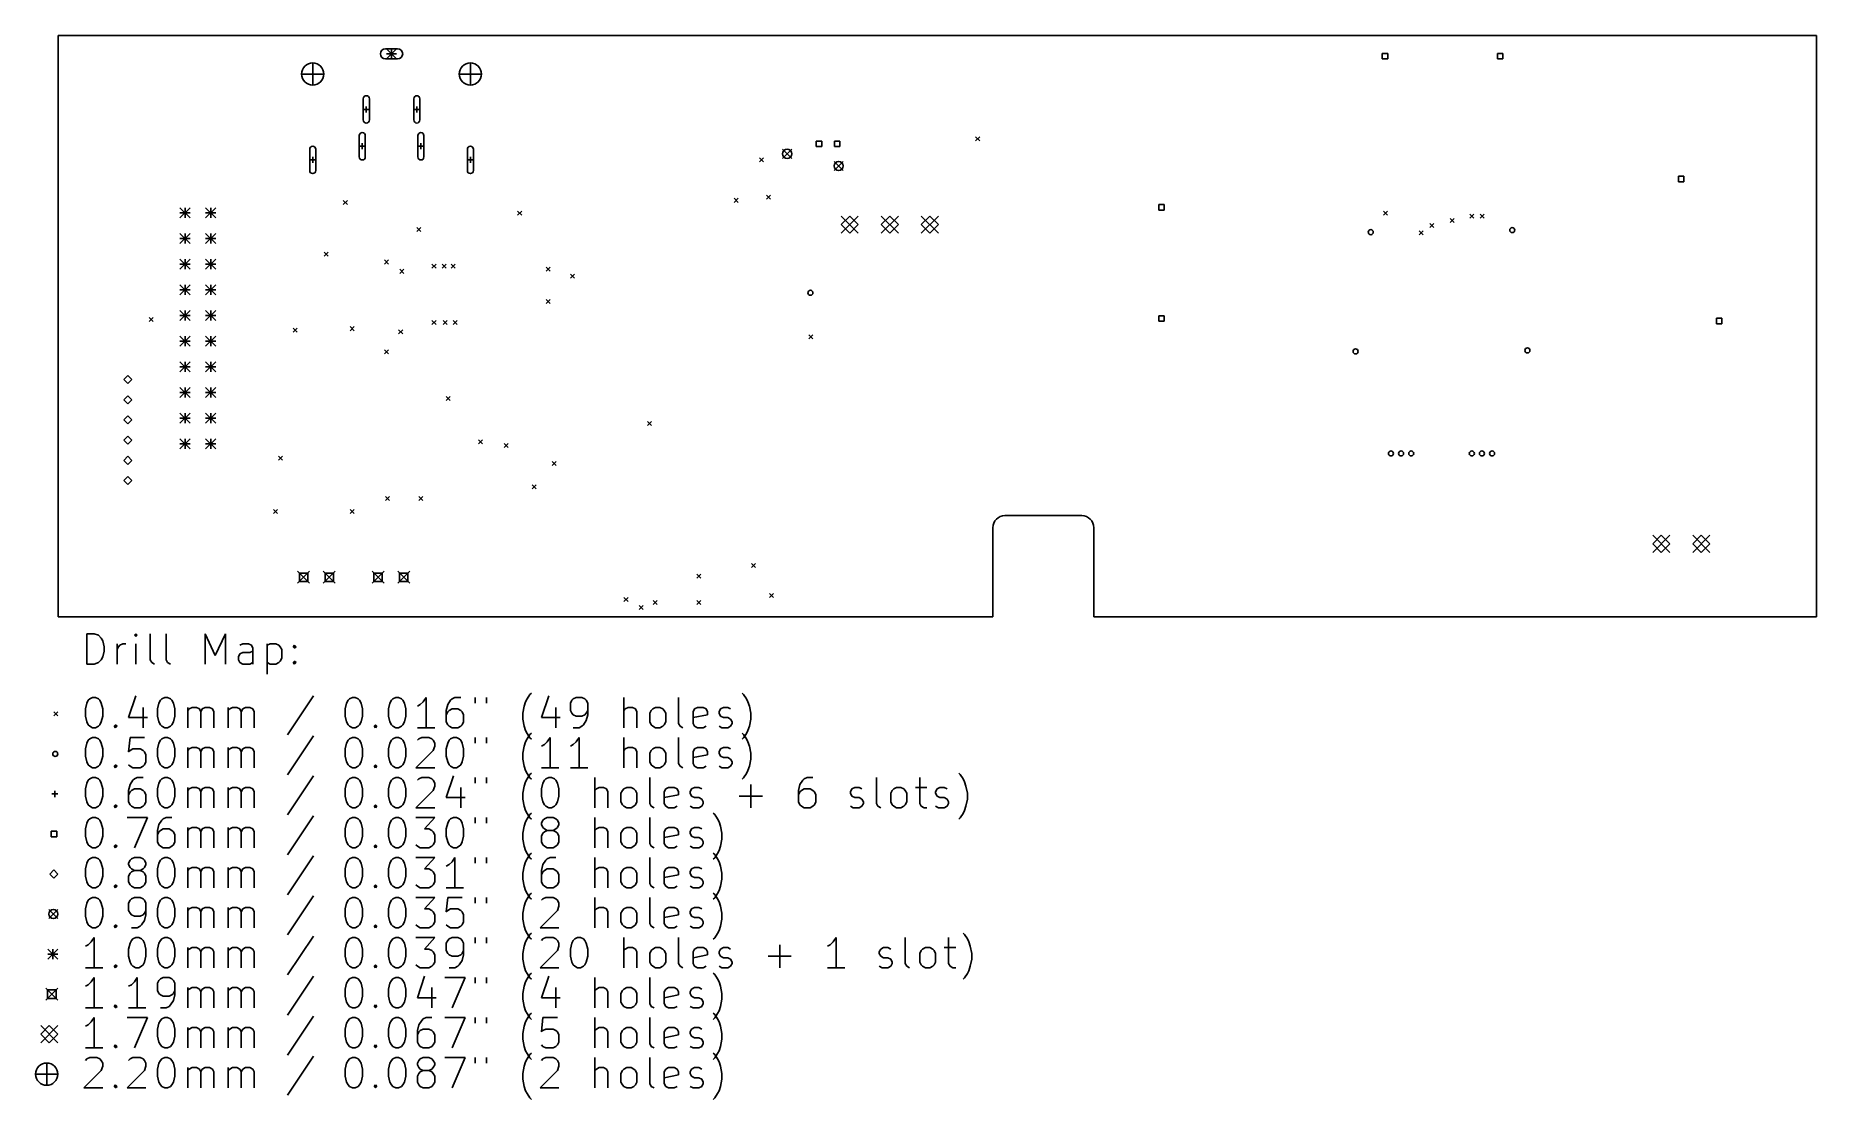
# Model space of a CAD drawing. Extents: x 28 to 204, y -135 to -30.
import ezdxf

# ---------------------------------------------------------------- set-up
doc = ezdxf.new("R2010")
doc.units = 0
doc.layers.add('BLACK', color=7, linetype='CONTINUOUS')

msp = doc.modelspace()

# ---------------------------------------------------------------- linework, layer by layer
at = {"layer": 'BLACK', "linetype": 'CONTINUOUS'}
for p, q in [((30, -30), (30, -87.5)), ((204, -30), (30, -30)), ((62.4, -31.3), (63.6, -31.3)), ((62.5, -31.3), (63.5, -32.3)), ((63.5, -31.3), (62.5, -32.3)), ((63, -31.3), (63, -32.3)), ((204, -87.5), (204, -30)), ((55.2, -32.7), (55.2, -34.9)), ((62.4, -32.3), (63.6, -32.3)), ((62.5, -31.8), (63.5, -31.8)), ((70.8, -32.7), (70.8, -34.9)), ((161.577, -31.7642), (161.039, -31.7642)), ((161.039, -31.7642), (161.039, -32.303)), ((161.039, -32.303), (161.577, -32.303)), ((161.577, -32.303), (161.577, -31.7642)), ((172.977, -31.7642), (172.439, -31.7642)), ((172.439, -31.7642), (172.439, -32.303)), ((172.439, -32.303), (172.977, -32.303)), ((172.977, -32.303), (172.977, -31.7642)), ((54.1, -33.8), (56.3, -33.8)), ((69.7, -33.8), (71.9, -33.8)), ((60.2, -36.25), (60.2, -38.35)), ((60.5, -37), (60.5, -37.6)), ((60.8, -36.25), (60.8, -38.35)), ((65.2, -36.25), (65.2, -38.35)), ((65.5, -37), (65.5, -37.6)), ((65.8, -36.25), (65.8, -38.35)), ((60.2, -37.3), (60.8, -37.3)), ((65.2, -37.3), (65.8, -37.3)), ((59.8, -39.9), (59.8, -42)), ((60.4, -39.9), (60.4, -42)), ((65.6, -39.9), (65.6, -42)), ((66.2, -39.9), (66.2, -42)), ((105.569, -40.4306), (105.031, -40.4306)), ((105.031, -40.4306), (105.031, -40.9694)), ((105.569, -40.9694), (105.569, -40.4306)), ((107.369, -40.4306), (106.831, -40.4306)), ((106.831, -40.4306), (106.831, -40.9694)), ((107.369, -40.9694), (107.369, -40.4306)), ((120.8, -40), (121.2, -40.4)), ((121.2, -40), (120.8, -40.4)), ((54.9, -41.25), (54.9, -43.35)), ((55.2, -42), (55.2, -42.6)), ((55.5, -41.25), (55.5, -43.35)), ((59.8, -40.95), (60.4, -40.95)), ((60.1, -40.65), (60.1, -41.25)), ((65.6, -40.95), (66.2, -40.95)), ((65.9, -40.65), (65.9, -41.25)), ((70.5, -41.25), (70.5, -43.35)), ((70.8, -42), (70.8, -42.6)), ((71.1, -41.25), (71.1, -43.35)), ((99.4, -42.1), (99.8, -42.5)), ((99.8, -42.1), (99.4, -42.5)), ((101.7, -41.25), (102.6, -42.15)), ((102.6, -41.25), (101.7, -42.15)), ((105.031, -40.9694), (105.569, -40.9694)), ((106.831, -40.9694), (107.369, -40.9694)), ((54.9, -42.3), (55.5, -42.3)), ((70.5, -42.3), (71.1, -42.3)), ((106.8, -42.45), (107.7, -43.35)), ((107.7, -42.45), (106.8, -43.35)), ((190.89, -43.9202), (190.351, -43.9202)), ((190.351, -43.9202), (190.351, -44.459)), ((190.89, -44.459), (190.89, -43.9202)), ((100.1, -45.8), (100.5, -46.2)), ((100.5, -45.8), (100.1, -46.2)), ((190.351, -44.459), (190.89, -44.459)), ((42.06, -47.04), (43.06, -48.04)), ((43.06, -47.04), (42.06, -48.04)), ((42.06, -47.54), (43.06, -47.54)), ((42.56, -47.04), (42.56, -48.04)), ((44.6, -47.04), (45.6, -48.04)), ((45.6, -47.04), (44.6, -48.04)), ((44.6, -47.54), (45.6, -47.54)), ((45.1, -47.04), (45.1, -48.04)), ((58.225, -46.325), (58.625, -46.725)), ((58.625, -46.325), (58.225, -46.725)), ((75.475, -47.375), (75.875, -47.775)), ((75.875, -47.375), (75.475, -47.775)), ((96.9, -46.1), (97.3, -46.5)), ((97.3, -46.1), (96.9, -46.5)), ((139.458, -46.7186), (138.919, -46.7186)), ((138.919, -46.7186), (138.919, -47.2574)), ((138.919, -47.2574), (139.458, -47.2574)), ((139.458, -47.2574), (139.458, -46.7186)), ((161.169, -47.373), (161.569, -47.773)), ((161.569, -47.373), (161.169, -47.773)), ((65.5, -49), (65.9, -49.4)), ((65.9, -49), (65.5, -49.4)), ((107.49, -47.85), (109.19, -49.55)), ((109.19, -47.85), (107.49, -49.55)), ((108.34, -47.85), (107.49, -48.7)), ((107.49, -48.7), (108.34, -49.55)), ((109.19, -48.7), (108.34, -47.85)), ((108.34, -49.55), (109.19, -48.7)), ((111.45, -47.85), (113.15, -49.55)), ((113.15, -47.85), (111.45, -49.55)), ((112.3, -47.85), (111.45, -48.7)), ((111.45, -48.7), (112.3, -49.55)), ((113.15, -48.7), (112.3, -47.85)), ((112.3, -49.55), (113.15, -48.7)), ((115.41, -47.85), (117.11, -49.55)), ((117.11, -47.85), (115.41, -49.55)), ((116.26, -47.85), (115.41, -48.7)), ((115.41, -48.7), (116.26, -49.55)), ((117.11, -48.7), (116.26, -47.85)), ((116.26, -49.55), (117.11, -48.7)), ((164.703, -49.3232), (165.103, -49.7232)), ((165.103, -49.3232), (164.703, -49.7232)), ((165.741, -48.5904), (166.141, -48.9904)), ((166.141, -48.5904), (165.741, -48.9904)), ((167.764, -48.0832), (168.164, -48.4832)), ((168.164, -48.0832), (167.764, -48.4832)), ((169.703, -47.676), (170.103, -48.076)), ((170.103, -47.676), (169.703, -48.076)), ((170.719, -47.676), (171.119, -48.076)), ((171.119, -47.676), (170.719, -48.076)), ((42.06, -49.58), (43.06, -50.58)), ((43.06, -49.58), (42.06, -50.58)), ((42.06, -50.08), (43.06, -50.08)), ((42.56, -49.58), (42.56, -50.58)), ((44.6, -49.58), (45.6, -50.58)), ((45.6, -49.58), (44.6, -50.58)), ((44.6, -50.08), (45.6, -50.08)), ((45.1, -49.58), (45.1, -50.58)), ((42.06, -52.12), (43.06, -53.12)), ((43.06, -52.12), (42.06, -53.12)), ((42.06, -52.62), (43.06, -52.62)), ((42.56, -52.12), (42.56, -53.12)), ((44.6, -52.12), (45.6, -53.12)), ((45.6, -52.12), (44.6, -53.12)), ((44.6, -52.62), (45.6, -52.62)), ((45.1, -52.12), (45.1, -53.12)), ((56.339, -51.424), (56.739, -51.824)), ((56.739, -51.424), (56.339, -51.824)), ((62.3, -52.2), (62.7, -52.6)), ((62.7, -52.2), (62.3, -52.6)), ((67, -52.6), (67.4, -53)), ((67.4, -52.6), (67, -53)), ((68.0016, -52.6), (68.4016, -53)), ((68.4016, -52.6), (68.0016, -53)), ((68.9, -52.6), (69.3, -53)), ((69.3, -52.6), (68.9, -53)), ((63.825, -53.125), (64.225, -53.525)), ((64.225, -53.125), (63.825, -53.525)), ((78.3, -52.9), (78.7, -53.3)), ((78.7, -52.9), (78.3, -53.3)), ((80.7, -53.6), (81.1, -54)), ((81.1, -53.6), (80.7, -54)), ((42.06, -54.66), (43.06, -55.66)), ((43.06, -54.66), (42.06, -55.66)), ((42.06, -55.16), (43.06, -55.16)), ((42.56, -54.66), (42.56, -55.66)), ((44.6, -54.66), (45.6, -55.66)), ((45.6, -54.66), (44.6, -55.66)), ((44.6, -55.16), (45.6, -55.16)), ((45.1, -54.66), (45.1, -55.66)), ((78.3, -56.1), (78.7, -56.5)), ((78.7, -56.1), (78.3, -56.5)), ((39, -57.9), (39.4, -58.3)), ((39.4, -57.9), (39, -58.3)), ((42.06, -57.2), (43.06, -58.2)), ((43.06, -57.2), (42.06, -58.2)), ((42.06, -57.7), (43.06, -57.7)), ((42.56, -57.2), (42.56, -58.2)), ((44.6, -57.2), (45.6, -58.2)), ((45.6, -57.2), (44.6, -58.2)), ((44.6, -57.7), (45.6, -57.7)), ((45.1, -57.2), (45.1, -58.2)), ((139.458, -57.7186), (138.919, -57.7186)), ((138.919, -57.7186), (138.919, -58.2574)), ((139.458, -58.2574), (139.458, -57.7186)), ((194.658, -57.9698), (194.119, -57.9698)), ((194.119, -57.9698), (194.119, -58.5086)), ((194.658, -58.5086), (194.658, -57.9698)), ((42.06, -59.74), (43.06, -60.74)), ((43.06, -59.74), (42.06, -60.74)), ((42.56, -59.74), (42.56, -60.74)), ((44.6, -59.74), (45.6, -60.74)), ((45.6, -59.74), (44.6, -60.74)), ((45.1, -59.74), (45.1, -60.74)), ((53.25, -58.95), (53.65, -59.35)), ((53.65, -58.95), (53.25, -59.35)), ((58.9, -58.8), (59.3, -59.2)), ((59.3, -58.8), (58.9, -59.2)), ((63.7, -59.1), (64.1, -59.5)), ((64.1, -59.1), (63.7, -59.5)), ((67, -58.2), (67.4, -58.6)), ((67.4, -58.2), (67, -58.6)), ((68.1, -58.2), (68.5, -58.6)), ((68.5, -58.2), (68.1, -58.6)), ((69.1, -58.2), (69.5, -58.6)), ((69.5, -58.2), (69.1, -58.6)), ((104.3, -59.6), (104.7, -60)), ((104.7, -59.6), (104.3, -60)), ((138.919, -58.2574), (139.458, -58.2574)), ((194.119, -58.5086), (194.658, -58.5086)), ((42.06, -60.24), (43.06, -60.24)), ((44.6, -60.24), (45.6, -60.24)), ((62.3, -61.1), (62.7, -61.5)), ((62.7, -61.1), (62.3, -61.5)), ((42.06, -62.28), (43.06, -63.28)), ((43.06, -62.28), (42.06, -63.28)), ((42.06, -62.78), (43.06, -62.78)), ((42.56, -62.28), (42.56, -63.28)), ((44.6, -62.28), (45.6, -63.28)), ((45.6, -62.28), (44.6, -63.28)), ((44.6, -62.78), (45.6, -62.78)), ((45.1, -62.28), (45.1, -63.28)), ((36.9088, -63.6304), (36.5088, -64.0304)), ((36.5088, -64.0304), (36.9088, -64.4304)), ((37.3088, -64.0304), (36.9088, -63.6304)), ((36.9088, -64.4304), (37.3088, -64.0304)), ((42.06, -64.82), (43.06, -65.82)), ((43.06, -64.82), (42.06, -65.82)), ((42.56, -64.82), (42.56, -65.82)), ((44.6, -64.82), (45.6, -65.82)), ((45.6, -64.82), (44.6, -65.82)), ((45.1, -64.82), (45.1, -65.82)), ((36.9088, -65.6304), (36.5088, -66.0304)), ((36.5088, -66.0304), (36.9088, -66.4304)), ((37.3088, -66.0304), (36.9088, -65.6304)), ((36.9088, -66.4304), (37.3088, -66.0304)), ((42.06, -65.32), (43.06, -65.32)), ((44.6, -65.32), (45.6, -65.32)), ((68.4, -65.7), (68.8, -66.1)), ((68.8, -65.7), (68.4, -66.1)), ((36.9088, -67.6304), (36.5088, -68.0304)), ((36.5088, -68.0304), (36.9088, -68.4304)), ((37.3088, -68.0304), (36.9088, -67.6304)), ((36.9088, -68.4304), (37.3088, -68.0304)), ((42.06, -67.36), (43.06, -68.36)), ((43.06, -67.36), (42.06, -68.36)), ((42.06, -67.86), (43.06, -67.86)), ((42.56, -67.36), (42.56, -68.36)), ((44.6, -67.36), (45.6, -68.36)), ((45.6, -67.36), (44.6, -68.36)), ((44.6, -67.86), (45.6, -67.86)), ((45.1, -67.36), (45.1, -68.36)), ((88.325, -68.175), (88.725, -68.575)), ((88.725, -68.175), (88.325, -68.575)), ((36.9088, -69.6304), (36.5088, -70.0304)), ((36.5088, -70.0304), (36.9088, -70.4304)), ((37.3088, -70.0304), (36.9088, -69.6304)), ((36.9088, -70.4304), (37.3088, -70.0304)), ((42.06, -69.9), (43.06, -70.9)), ((43.06, -69.9), (42.06, -70.9)), ((42.06, -70.4), (43.06, -70.4)), ((42.56, -69.9), (42.56, -70.9)), ((44.6, -69.9), (45.6, -70.9)), ((45.6, -69.9), (44.6, -70.9)), ((44.6, -70.4), (45.6, -70.4)), ((45.1, -69.9), (45.1, -70.9)), ((71.6, -70), (72, -70.4)), ((72, -70), (71.6, -70.4)), ((74.15, -70.35), (74.55, -70.75)), ((74.55, -70.35), (74.15, -70.75)), ((36.9088, -71.6304), (36.5088, -72.0304)), ((36.5088, -72.0304), (36.9088, -72.4304)), ((37.3088, -72.0304), (36.9088, -71.6304)), ((36.9088, -72.4304), (37.3088, -72.0304)), ((51.8, -71.6), (52.2, -72)), ((52.2, -71.6), (51.8, -72)), ((78.9, -72.1344), (79.3, -72.5344)), ((79.3, -72.1344), (78.9, -72.5344)), ((36.9088, -73.6304), (36.5088, -74.0304)), ((37.3088, -74.0304), (36.9088, -73.6304)), ((36.5088, -74.0304), (36.9088, -74.4304)), ((36.9088, -74.4304), (37.3088, -74.0304)), ((62.4, -75.6), (62.8, -76)), ((62.8, -75.6), (62.4, -76)), ((65.7, -75.6), (66.1, -76)), ((66.1, -75.6), (65.7, -76)), ((76.9, -74.4392), (77.3, -74.8392)), ((77.3, -74.4392), (76.9, -74.8392)), ((51.3, -76.9), (51.7, -77.3)), ((51.7, -76.9), (51.3, -77.3)), ((58.9, -76.9), (59.3, -77.3)), ((59.3, -76.9), (58.9, -77.3)), ((123.7, -77.5), (131.3, -77.5)), ((122.5, -87.5), (122.5, -78.7)), ((132.5, -78.7), (132.5, -87.5)), ((187.8, -79.4364), (189.5, -81.1364)), ((189.5, -79.4364), (187.8, -81.1364)), ((188.65, -79.4364), (187.8, -80.2864)), ((187.8, -80.2864), (188.65, -81.1364)), ((189.5, -80.2864), (188.65, -79.4364)), ((188.65, -81.1364), (189.5, -80.2864)), ((191.76, -79.4364), (193.46, -81.1364)), ((193.46, -79.4364), (191.76, -81.1364)), ((192.61, -79.4364), (191.76, -80.2864)), ((191.76, -80.2864), (192.61, -81.1364)), ((193.46, -80.2864), (192.61, -79.4364)), ((192.61, -81.1364), (193.46, -80.2864)), ((98.625, -82.225), (99.025, -82.625)), ((99.025, -82.225), (98.625, -82.625)), ((53.705, -83.005), (54.895, -84.195)), ((54.895, -83.005), (53.705, -84.195)), ((54.7207, -83.1793), (53.8793, -83.1793)), ((53.8793, -83.1793), (53.8793, -84.0207)), ((53.8793, -84.0207), (54.7207, -84.0207)), ((54.7207, -84.0207), (54.7207, -83.1793)), ((56.245, -83.005), (57.435, -84.195)), ((57.435, -83.005), (56.245, -84.195)), ((57.2607, -83.1793), (56.4193, -83.1793)), ((56.4193, -83.1793), (56.4193, -84.0207)), ((56.4193, -84.0207), (57.2607, -84.0207)), ((57.2607, -84.0207), (57.2607, -83.1793)), ((61.065, -83.005), (62.255, -84.195)), ((62.255, -83.005), (61.065, -84.195)), ((62.0807, -83.1793), (61.2393, -83.1793)), ((61.2393, -83.1793), (61.2393, -84.0207)), ((61.2393, -84.0207), (62.0807, -84.0207)), ((62.0807, -84.0207), (62.0807, -83.1793)), ((63.605, -83.005), (64.795, -84.195)), ((64.795, -83.005), (63.605, -84.195)), ((64.6207, -83.1793), (63.7793, -83.1793)), ((63.7793, -83.1793), (63.7793, -84.0207)), ((63.7793, -84.0207), (64.6207, -84.0207)), ((64.6207, -84.0207), (64.6207, -83.1793)), ((93.2, -83.3), (93.6, -83.7)), ((93.6, -83.3), (93.2, -83.7)), ((86, -85.612), (86.4, -86.012)), ((86.4, -85.612), (86, -86.012)), ((88.9, -85.9), (89.3, -86.3)), ((89.3, -85.9), (88.9, -86.3)), ((93.2, -85.9), (93.6, -86.3)), ((93.6, -85.9), (93.2, -86.3)), ((100.4, -85.2), (100.8, -85.6)), ((100.8, -85.2), (100.4, -85.6)), ((30, -87.5), (122.5, -87.5)), ((87.5, -86.4), (87.9, -86.8)), ((87.9, -86.4), (87.5, -86.8)), ((132.5, -87.5), (204, -87.5)), ((32.8393, -92.1821), (32.8393, -89.1821)), ((32.8393, -89.1821), (33.5536, -89.1821)), ((33.5536, -89.1821), (33.9821, -89.325)), ((33.9821, -89.325), (34.2679, -89.6107)), ((34.2679, -89.6107), (34.4107, -89.8964)), ((37.6964, -89.1821), (37.5536, -89.325)), ((37.5536, -89.325), (37.6964, -89.4679)), ((37.8393, -89.325), (37.6964, -89.1821)), ((37.6964, -89.1821), (37.6964, -89.4679)), ((37.6964, -89.4679), (37.8393, -89.325)), ((39.125, -91.7536), (39.125, -89.1821)), ((40.6964, -91.7536), (40.6964, -89.1821)), ((44.5536, -92.1821), (44.5536, -89.1821)), ((44.5536, -89.1821), (45.5536, -91.325)), ((45.5536, -91.325), (46.5536, -89.1821)), ((46.5536, -89.1821), (46.5536, -92.1821)), ((34.4107, -91.4679), (34.2679, -91.7536)), ((34.4107, -89.8964), (34.5536, -90.4679)), ((34.5536, -90.8964), (34.4107, -91.4679)), ((34.5536, -90.4679), (34.5536, -90.8964)), ((35.8393, -92.1821), (35.8393, -90.1821)), ((35.8393, -90.7536), (35.9821, -90.4679)), ((35.9821, -90.4679), (36.125, -90.325)), ((36.125, -90.325), (36.4107, -90.1821)), ((36.4107, -90.1821), (36.6964, -90.1821)), ((37.6964, -92.1821), (37.6964, -90.1821)), ((47.8393, -91.4679), (47.9821, -91.1821)), ((47.8393, -91.7536), (47.8393, -91.4679)), ((48.2679, -90.1821), (47.9821, -90.325)), ((47.9821, -91.1821), (48.2679, -91.0393)), ((48.8393, -90.1821), (48.2679, -90.1821)), ((48.2679, -91.0393), (48.9821, -91.0393)), ((49.125, -90.325), (48.8393, -90.1821)), ((48.9821, -91.0393), (49.2679, -90.8964)), ((49.2679, -90.6107), (49.125, -90.325)), ((49.2679, -92.1821), (49.2679, -90.6107)), ((50.6964, -90.1821), (50.6964, -93.1821)), ((50.6964, -90.325), (50.9821, -90.1821)), ((50.9821, -90.1821), (51.5536, -90.1821)), ((51.5536, -90.1821), (51.8393, -90.325)), ((51.8393, -90.325), (51.9821, -90.4679)), ((51.9821, -90.4679), (52.125, -90.7536)), ((52.125, -91.6107), (51.9821, -91.8964)), ((52.125, -90.7536), (52.125, -91.6107)), ((53.2679, -90.4679), (53.4107, -90.325)), ((53.4107, -90.6107), (53.2679, -90.4679)), ((53.4107, -90.325), (53.5536, -90.4679)), ((53.4107, -90.325), (53.4107, -90.6107)), ((53.5536, -90.4679), (53.4107, -90.6107)), ((33.5536, -92.1821), (32.8393, -92.1821)), ((33.9821, -92.0393), (33.5536, -92.1821)), ((34.2679, -91.7536), (33.9821, -92.0393)), ((39.2679, -92.0393), (39.125, -91.7536)), ((39.5536, -92.1821), (39.2679, -92.0393)), ((40.8393, -92.0393), (40.6964, -91.7536)), ((41.125, -92.1821), (40.8393, -92.0393)), ((47.9821, -92.0393), (47.8393, -91.7536)), ((48.2679, -92.1821), (47.9821, -92.0393)), ((48.9821, -92.1821), (48.2679, -92.1821)), ((49.2679, -92.0393), (48.9821, -92.1821)), ((50.9821, -92.1821), (50.6964, -92.0393)), ((51.5536, -92.1821), (50.9821, -92.1821)), ((51.8393, -92.0393), (51.5536, -92.1821)), ((51.9821, -91.8964), (51.8393, -92.0393)), ((53.2679, -92.0393), (53.4107, -91.8964)), ((53.4107, -92.1821), (53.2679, -92.0393)), ((53.4107, -91.8964), (53.5536, -92.0393)), ((53.4107, -91.8964), (53.4107, -92.1821)), ((53.5536, -92.0393), (53.4107, -92.1821)), ((76.6964, -95.1964), (76.8393, -95.0536)), ((97.8393, -95.1964), (97.6964, -95.0536)), ((32.6964, -96.625), (32.8393, -96.0536)), ((32.6964, -97.3393), (32.6964, -96.625)), ((32.8393, -96.0536), (32.9821, -95.7679)), ((32.9821, -95.7679), (33.125, -95.625)), ((33.125, -95.625), (33.4107, -95.4821)), ((33.4107, -95.4821), (33.6964, -95.4821)), ((33.6964, -95.4821), (33.9821, -95.625)), ((33.9821, -95.625), (34.125, -95.7679)), ((34.125, -95.7679), (34.2679, -96.0536)), ((34.2679, -96.0536), (34.4107, -96.625)), ((34.4107, -96.625), (34.4107, -97.3393)), ((37.6964, -95.3393), (36.9821, -97.4821)), ((38.4107, -96.4821), (38.4107, -98.4821)), ((39.8393, -96.625), (39.9821, -96.0536)), ((39.8393, -97.3393), (39.8393, -96.625)), ((39.9821, -96.0536), (40.125, -95.7679)), ((40.125, -95.7679), (40.2679, -95.625)), ((40.2679, -95.625), (40.5536, -95.4821)), ((40.5536, -95.4821), (40.8393, -95.4821)), ((40.8393, -95.4821), (41.125, -95.625)), ((41.125, -95.625), (41.2679, -95.7679)), ((41.2679, -95.7679), (41.4107, -96.0536)), ((41.4107, -96.0536), (41.5536, -96.625)), ((41.5536, -96.625), (41.5536, -97.3393)), ((42.8393, -98.4821), (42.8393, -96.4821)), ((42.8393, -96.7679), (42.9821, -96.625)), ((42.9821, -96.625), (43.2679, -96.4821)), ((43.2679, -96.4821), (43.6964, -96.4821)), ((43.6964, -96.4821), (43.9821, -96.625)), ((43.9821, -96.625), (44.125, -96.9107)), ((44.125, -96.9107), (44.2679, -96.625)), ((44.125, -96.9107), (44.125, -98.4821)), ((44.2679, -96.625), (44.5536, -96.4821)), ((44.5536, -96.4821), (44.9821, -96.4821)), ((44.9821, -96.4821), (45.2679, -96.625)), ((45.2679, -96.625), (45.4107, -96.9107)), ((45.4107, -96.9107), (45.4107, -98.4821)), ((46.8393, -98.4821), (46.8393, -96.4821)), ((46.8393, -96.7679), (46.9821, -96.625)), ((46.9821, -96.625), (47.2679, -96.4821)), ((47.2679, -96.4821), (47.6964, -96.4821)), ((47.6964, -96.4821), (47.9821, -96.625)), ((47.9821, -96.625), (48.125, -96.9107)), ((48.125, -96.9107), (48.2679, -96.625)), ((48.125, -96.9107), (48.125, -98.4821)), ((48.2679, -96.625), (48.5536, -96.4821)), ((48.5536, -96.4821), (48.9821, -96.4821)), ((48.9821, -96.4821), (49.2679, -96.625)), ((49.2679, -96.625), (49.4107, -96.9107)), ((49.4107, -96.9107), (49.4107, -98.4821)), ((55.2679, -95.3393), (52.6964, -99.1964)), ((58.4107, -96.625), (58.5536, -96.0536)), ((58.4107, -97.3393), (58.4107, -96.625)), ((58.5536, -96.0536), (58.6964, -95.7679)), ((58.6964, -95.7679), (58.8393, -95.625)), ((58.8393, -95.625), (59.125, -95.4821)), ((59.125, -95.4821), (59.4107, -95.4821)), ((59.4107, -95.4821), (59.6964, -95.625)), ((59.6964, -95.625), (59.8393, -95.7679)), ((59.8393, -95.7679), (59.9821, -96.0536)), ((59.9821, -96.0536), (60.125, -96.625)), ((60.125, -96.625), (60.125, -97.3393)), ((62.6964, -96.625), (62.8393, -96.0536)), ((62.6964, -97.3393), (62.6964, -96.625)), ((62.8393, -96.0536), (62.9821, -95.7679)), ((62.9821, -95.7679), (63.125, -95.625)), ((63.125, -95.625), (63.4107, -95.4821)), ((63.4107, -95.4821), (63.6964, -95.4821)), ((63.6964, -95.4821), (63.9821, -95.625)), ((63.9821, -95.625), (64.125, -95.7679)), ((64.125, -95.7679), (64.2679, -96.0536)), ((64.2679, -96.0536), (64.4107, -96.625)), ((64.4107, -96.625), (64.4107, -97.3393)), ((65.8393, -96.1964), (65.5536, -96.3393)), ((66.125, -95.9107), (65.8393, -96.1964)), ((66.4107, -95.4821), (66.125, -95.9107)), ((66.4107, -98.4821), (66.4107, -95.4821)), ((68.5536, -96.1964), (68.4107, -96.7679)), ((68.4107, -96.7679), (68.4107, -97.9107)), ((68.5536, -96.9107), (68.4107, -97.1964)), ((68.8393, -95.7679), (68.5536, -96.1964)), ((68.6964, -96.7679), (68.5536, -96.9107)), ((68.9821, -96.625), (68.6964, -96.7679)), ((68.9821, -95.625), (68.8393, -95.7679)), ((69.2679, -95.4821), (68.9821, -95.625)), ((69.5536, -96.625), (68.9821, -96.625)), ((69.8393, -95.4821), (69.2679, -95.4821)), ((69.8393, -96.7679), (69.5536, -96.625)), ((69.9821, -96.9107), (69.8393, -96.7679)), ((70.125, -97.1964), (69.9821, -96.9107)), ((71.2679, -95.4821), (71.2679, -96.0536)), ((72.4107, -95.4821), (72.4107, -96.0536)), ((75.9821, -97.0536), (76.125, -96.3393)), ((76.125, -96.3393), (76.2679, -95.9107)), ((76.2679, -95.9107), (76.4107, -95.625)), ((76.4107, -95.625), (76.6964, -95.1964)), ((78.5536, -95.3393), (77.8393, -97.4821)), ((79.2679, -96.4821), (79.2679, -98.4821)), ((80.8393, -95.7679), (80.6964, -96.0536)), ((80.6964, -96.0536), (80.6964, -96.7679)), ((80.6964, -96.7679), (80.8393, -97.0536)), ((80.9821, -95.625), (80.8393, -95.7679)), ((81.2679, -95.4821), (80.9821, -95.625)), ((81.8393, -95.4821), (81.2679, -95.4821)), ((82.125, -95.625), (81.8393, -95.4821)), ((82.2679, -95.7679), (82.125, -95.625)), ((82.4107, -96.0536), (82.2679, -95.7679)), ((82.2679, -97.0536), (82.4107, -96.7679)), ((82.4107, -97.1964), (82.4107, -96.0536)), ((85.9821, -98.4821), (85.9821, -95.4821)), ((86.125, -96.625), (85.9821, -96.7679)), ((86.4107, -96.4821), (86.125, -96.625)), ((86.8393, -96.4821), (86.4107, -96.4821)), ((87.125, -96.625), (86.8393, -96.4821)), ((87.2679, -96.9107), (87.125, -96.625)), ((87.2679, -98.4821), (87.2679, -96.9107)), ((88.5536, -97.0536), (88.6964, -96.7679)), ((88.6964, -96.7679), (88.8393, -96.625)), ((88.8393, -96.625), (89.125, -96.4821)), ((89.125, -96.4821), (89.5536, -96.4821)), ((89.5536, -96.4821), (89.8393, -96.625)), ((89.8393, -96.625), (89.9821, -96.7679)), ((89.9821, -96.7679), (90.125, -97.0536)), ((91.4107, -98.0536), (91.4107, -95.4821)), ((92.8393, -96.9107), (92.9821, -96.625)), ((92.8393, -98.0536), (92.8393, -96.9107)), ((92.9821, -96.625), (93.2679, -96.4821)), ((93.2679, -96.4821), (93.8393, -96.4821)), ((93.8393, -96.4821), (94.125, -96.625)), ((94.125, -96.625), (94.2679, -96.9107)), ((94.2679, -96.9107), (94.2679, -97.1964)), ((95.4107, -96.9107), (95.5536, -96.625)), ((95.4107, -97.0536), (95.4107, -96.9107)), ((95.5536, -96.625), (95.8393, -96.4821)), ((95.8393, -96.4821), (96.2679, -96.4821)), ((96.2679, -96.4821), (96.5536, -96.625)), ((98.125, -95.625), (97.8393, -95.1964)), ((98.2679, -95.9107), (98.125, -95.625)), ((98.4107, -96.3393), (98.2679, -95.9107)), ((98.5536, -97.0536), (98.4107, -96.3393)), ((29.575, -96.925), (29.975, -97.325)), ((29.975, -96.925), (29.575, -97.325)), ((32.8393, -97.9107), (32.6964, -97.3393)), ((32.9821, -98.1964), (32.8393, -97.9107)), ((33.125, -98.3393), (32.9821, -98.1964)), ((33.4107, -98.4821), (33.125, -98.3393)), ((33.6964, -98.4821), (33.4107, -98.4821)), ((33.9821, -98.3393), (33.6964, -98.4821)), ((34.125, -98.1964), (33.9821, -98.3393)), ((34.2679, -97.9107), (34.125, -98.1964)), ((34.4107, -97.3393), (34.2679, -97.9107)), ((35.5536, -98.3393), (35.6964, -98.1964)), ((35.6964, -98.4821), (35.5536, -98.3393)), ((35.6964, -98.1964), (35.8393, -98.3393)), ((35.6964, -98.1964), (35.6964, -98.4821)), ((35.8393, -98.3393), (35.6964, -98.4821)), ((36.9821, -97.4821), (38.8393, -97.4821)), ((39.9821, -97.9107), (39.8393, -97.3393)), ((40.125, -98.1964), (39.9821, -97.9107)), ((40.2679, -98.3393), (40.125, -98.1964)), ((40.5536, -98.4821), (40.2679, -98.3393)), ((40.8393, -98.4821), (40.5536, -98.4821)), ((41.125, -98.3393), (40.8393, -98.4821)), ((41.2679, -98.1964), (41.125, -98.3393)), ((41.4107, -97.9107), (41.2679, -98.1964)), ((41.5536, -97.3393), (41.4107, -97.9107)), ((58.5536, -97.9107), (58.4107, -97.3393)), ((58.6964, -98.1964), (58.5536, -97.9107)), ((58.8393, -98.3393), (58.6964, -98.1964)), ((59.125, -98.4821), (58.8393, -98.3393)), ((59.4107, -98.4821), (59.125, -98.4821)), ((59.6964, -98.3393), (59.4107, -98.4821)), ((59.8393, -98.1964), (59.6964, -98.3393)), ((59.9821, -97.9107), (59.8393, -98.1964)), ((60.125, -97.3393), (59.9821, -97.9107)), ((61.2679, -98.3393), (61.4107, -98.1964)), ((61.4107, -98.4821), (61.2679, -98.3393)), ((61.4107, -98.1964), (61.5536, -98.3393)), ((61.4107, -98.1964), (61.4107, -98.4821)), ((61.5536, -98.3393), (61.4107, -98.4821)), ((62.8393, -97.9107), (62.6964, -97.3393)), ((62.9821, -98.1964), (62.8393, -97.9107)), ((63.125, -98.3393), (62.9821, -98.1964)), ((63.4107, -98.4821), (63.125, -98.3393)), ((63.6964, -98.4821), (63.4107, -98.4821)), ((63.9821, -98.3393), (63.6964, -98.4821)), ((64.125, -98.1964), (63.9821, -98.3393)), ((64.2679, -97.9107), (64.125, -98.1964)), ((64.4107, -97.3393), (64.2679, -97.9107)), ((67.2679, -98.4821), (65.5536, -98.4821)), ((68.4107, -97.9107), (68.5536, -98.1964)), ((68.5536, -98.1964), (68.6964, -98.3393)), ((68.6964, -98.3393), (68.9821, -98.4821)), ((68.9821, -98.4821), (69.5536, -98.4821)), ((69.5536, -98.4821), (69.8393, -98.3393)), ((69.8393, -98.3393), (69.9821, -98.1964)), ((69.9821, -98.1964), (70.125, -97.9107)), ((70.125, -97.9107), (70.125, -97.1964)), ((75.9821, -97.625), (75.9821, -97.0536)), ((76.125, -98.3393), (75.9821, -97.625)), ((76.2679, -98.7679), (76.125, -98.3393)), ((77.8393, -97.4821), (79.6964, -97.4821)), ((80.8393, -97.0536), (80.9821, -97.1964)), ((80.9821, -97.1964), (81.2679, -97.3393)), ((80.9821, -98.4821), (81.5536, -98.4821)), ((81.2679, -97.3393), (81.8393, -97.3393)), ((81.5536, -98.4821), (81.8393, -98.3393)), ((81.8393, -97.3393), (82.125, -97.1964)), ((81.8393, -98.3393), (81.9821, -98.1964)), ((81.9821, -98.1964), (82.2679, -97.7679)), ((82.125, -97.1964), (82.2679, -97.0536)), ((82.2679, -97.7679), (82.4107, -97.1964)), ((88.5536, -97.9107), (88.5536, -97.0536)), ((88.6964, -98.1964), (88.5536, -97.9107)), ((88.8393, -98.3393), (88.6964, -98.1964)), ((89.125, -98.4821), (88.8393, -98.3393)), ((89.5536, -98.4821), (89.125, -98.4821)), ((89.8393, -98.3393), (89.5536, -98.4821)), ((89.9821, -98.1964), (89.8393, -98.3393)), ((90.125, -97.9107), (89.9821, -98.1964)), ((90.125, -97.0536), (90.125, -97.9107)), ((91.5536, -98.3393), (91.4107, -98.0536)), ((91.8393, -98.4821), (91.5536, -98.3393)), ((94.2679, -97.1964), (92.8393, -97.4821)), ((92.9821, -98.3393), (92.8393, -98.0536)), ((93.2679, -98.4821), (92.9821, -98.3393)), ((93.8393, -98.4821), (93.2679, -98.4821)), ((94.125, -98.3393), (93.8393, -98.4821)), ((95.5536, -97.3393), (95.4107, -97.0536)), ((95.4107, -98.3393), (95.6964, -98.4821)), ((95.8393, -97.4821), (95.5536, -97.3393)), ((95.6964, -98.4821), (96.2679, -98.4821)), ((96.2679, -97.4821), (95.8393, -97.4821)), ((96.5536, -97.625), (96.2679, -97.4821)), ((96.2679, -98.4821), (96.5536, -98.3393)), ((96.6964, -97.9107), (96.5536, -97.625)), ((96.5536, -98.3393), (96.6964, -98.0536)), ((96.6964, -98.0536), (96.6964, -97.9107)), ((98.2679, -98.7679), (98.4107, -98.3393)), ((98.4107, -98.3393), (98.5536, -97.625)), ((98.5536, -97.625), (98.5536, -97.0536)), ((32.6964, -100.585), (32.8393, -100.014)), ((32.8393, -100.014), (32.9821, -99.7279)), ((32.9821, -99.7279), (33.125, -99.585)), ((33.125, -99.585), (33.4107, -99.4421)), ((33.4107, -99.4421), (33.6964, -99.4421)), ((33.6964, -99.4421), (33.9821, -99.585)), ((33.9821, -99.585), (34.125, -99.7279)), ((34.125, -99.7279), (34.2679, -100.014)), ((34.2679, -100.014), (34.4107, -100.585)), ((37.125, -99.4421), (36.9821, -100.871)), ((38.5536, -99.4421), (37.125, -99.4421)), ((39.8393, -100.585), (39.9821, -100.014)), ((39.9821, -100.014), (40.125, -99.7279)), ((40.125, -99.7279), (40.2679, -99.585)), ((40.2679, -99.585), (40.5536, -99.4421)), ((40.5536, -99.4421), (40.8393, -99.4421)), ((40.8393, -99.4421), (41.125, -99.585)), ((41.125, -99.585), (41.2679, -99.7279)), ((41.2679, -99.7279), (41.4107, -100.014)), ((41.4107, -100.014), (41.5536, -100.585)), ((42.8393, -102.442), (42.8393, -100.442)), ((42.9821, -100.585), (43.2679, -100.442)), ((43.2679, -100.442), (43.6964, -100.442)), ((43.6964, -100.442), (43.9821, -100.585)), ((44.2679, -100.585), (44.5536, -100.442)), ((44.5536, -100.442), (44.9821, -100.442)), ((44.9821, -100.442), (45.2679, -100.585)), ((46.8393, -102.442), (46.8393, -100.442)), ((46.9821, -100.585), (47.2679, -100.442)), ((47.2679, -100.442), (47.6964, -100.442)), ((47.6964, -100.442), (47.9821, -100.585)), ((48.2679, -100.585), (48.5536, -100.442)), ((48.5536, -100.442), (48.9821, -100.442)), ((48.9821, -100.442), (49.2679, -100.585)), ((55.2679, -99.2993), (52.6964, -103.156)), ((58.4107, -100.585), (58.5536, -100.014)), ((58.5536, -100.014), (58.6964, -99.7279)), ((58.6964, -99.7279), (58.8393, -99.585)), ((58.8393, -99.585), (59.125, -99.4421)), ((59.125, -99.4421), (59.4107, -99.4421)), ((59.4107, -99.4421), (59.6964, -99.585)), ((59.6964, -99.585), (59.8393, -99.7279)), ((59.8393, -99.7279), (59.9821, -100.014)), ((59.9821, -100.014), (60.125, -100.585)), ((62.6964, -100.585), (62.8393, -100.014)), ((62.8393, -100.014), (62.9821, -99.7279)), ((62.9821, -99.7279), (63.125, -99.585)), ((63.125, -99.585), (63.4107, -99.4421)), ((63.4107, -99.4421), (63.6964, -99.4421)), ((63.6964, -99.4421), (63.9821, -99.585)), ((63.9821, -99.585), (64.125, -99.7279)), ((64.125, -99.7279), (64.2679, -100.014)), ((64.2679, -100.014), (64.4107, -100.585)), ((65.5536, -99.7279), (65.6964, -99.585)), ((65.6964, -99.585), (65.9821, -99.4421)), ((65.9821, -99.4421), (66.6964, -99.4421)), ((66.6964, -99.4421), (66.9821, -99.585)), ((66.9821, -99.585), (67.125, -99.7279)), ((67.125, -99.7279), (67.2679, -100.014)), ((67.2679, -100.299), (67.125, -100.728)), ((67.2679, -100.014), (67.2679, -100.299)), ((68.4107, -100.585), (68.5536, -100.014)), ((68.5536, -100.014), (68.6964, -99.7279)), ((68.6964, -99.7279), (68.8393, -99.585)), ((68.8393, -99.585), (69.125, -99.4421)), ((69.125, -99.4421), (69.4107, -99.4421)), ((69.4107, -99.4421), (69.6964, -99.585)), ((69.6964, -99.585), (69.8393, -99.7279)), ((69.8393, -99.7279), (69.9821, -100.014)), ((69.9821, -100.014), (70.125, -100.585)), ((71.2679, -99.4421), (71.2679, -100.014)), ((72.4107, -99.4421), (72.4107, -100.014)), ((75.9821, -101.014), (76.125, -100.299)), ((76.125, -100.299), (76.2679, -99.8707)), ((76.4107, -99.0536), (76.2679, -98.7679)), ((76.2679, -99.8707), (76.4107, -99.585)), ((76.6964, -99.4821), (76.4107, -99.0536)), ((76.4107, -99.585), (76.6964, -99.1564)), ((76.6964, -99.1564), (76.8393, -99.0136)), ((76.8393, -99.625), (76.6964, -99.4821)), ((78.125, -100.156), (77.8393, -100.299)), ((78.4107, -99.8707), (78.125, -100.156)), ((78.6964, -99.4421), (78.4107, -99.8707)), ((78.6964, -102.442), (78.6964, -99.4421)), ((80.9821, -100.156), (80.6964, -100.299)), ((81.2679, -99.8707), (80.9821, -100.156)), ((81.5536, -99.4421), (81.2679, -99.8707)), ((81.5536, -102.442), (81.5536, -99.4421)), ((85.9821, -102.442), (85.9821, -99.4421)), ((86.4107, -100.442), (86.125, -100.585)), ((86.8393, -100.442), (86.4107, -100.442)), ((87.125, -100.585), (86.8393, -100.442)), ((88.8393, -100.585), (89.125, -100.442)), ((89.125, -100.442), (89.5536, -100.442)), ((89.5536, -100.442), (89.8393, -100.585)), ((91.4107, -102.014), (91.4107, -99.4421)), ((92.9821, -100.585), (93.2679, -100.442)), ((93.2679, -100.442), (93.8393, -100.442)), ((93.8393, -100.442), (94.125, -100.585)), ((95.5536, -100.585), (95.8393, -100.442)), ((95.8393, -100.442), (96.2679, -100.442)), ((96.2679, -100.442), (96.5536, -100.585)), ((97.8393, -99.1564), (97.6964, -99.0136)), ((97.6964, -99.625), (97.8393, -99.4821)), ((97.8393, -99.4821), (98.125, -99.0536)), ((98.125, -99.585), (97.8393, -99.1564)), ((98.125, -99.0536), (98.2679, -98.7679)), ((98.2679, -99.8707), (98.125, -99.585)), ((98.4107, -100.299), (98.2679, -99.8707)), ((98.5536, -101.014), (98.4107, -100.299)), ((32.6964, -101.299), (32.6964, -100.585)), ((32.8393, -101.871), (32.6964, -101.299)), ((32.9821, -102.156), (32.8393, -101.871)), ((33.125, -102.299), (32.9821, -102.156)), ((34.125, -102.156), (33.9821, -102.299)), ((34.2679, -101.871), (34.125, -102.156)), ((34.4107, -101.299), (34.2679, -101.871)), ((34.4107, -100.585), (34.4107, -101.299)), ((35.5536, -102.299), (35.6964, -102.156)), ((35.6964, -102.156), (35.8393, -102.299)), ((35.6964, -102.156), (35.6964, -102.442)), ((36.9821, -100.871), (37.125, -100.728)), ((37.125, -102.299), (36.9821, -102.156)), ((37.125, -100.728), (37.4107, -100.585)), ((37.4107, -100.585), (38.125, -100.585)), ((38.125, -100.585), (38.4107, -100.728)), ((38.4107, -100.728), (38.5536, -100.871)), ((38.5536, -102.156), (38.4107, -102.299)), ((38.5536, -100.871), (38.6964, -101.156)), ((38.6964, -101.871), (38.5536, -102.156)), ((38.6964, -101.156), (38.6964, -101.871)), ((39.8393, -101.299), (39.8393, -100.585)), ((39.9821, -101.871), (39.8393, -101.299)), ((40.125, -102.156), (39.9821, -101.871)), ((40.2679, -102.299), (40.125, -102.156)), ((41.2679, -102.156), (41.125, -102.299)), ((41.4107, -101.871), (41.2679, -102.156)), ((41.5536, -101.299), (41.4107, -101.871)), ((41.5536, -100.585), (41.5536, -101.299)), ((42.8393, -100.728), (42.9821, -100.585)), ((43.9821, -100.585), (44.125, -100.871)), ((44.125, -100.871), (44.2679, -100.585)), ((44.125, -100.871), (44.125, -102.442)), ((45.2679, -100.585), (45.4107, -100.871)), ((45.4107, -100.871), (45.4107, -102.442)), ((46.8393, -100.728), (46.9821, -100.585)), ((47.9821, -100.585), (48.125, -100.871)), ((48.125, -100.871), (48.2679, -100.585)), ((48.125, -100.871), (48.125, -102.442)), ((49.2679, -100.585), (49.4107, -100.871)), ((49.4107, -100.871), (49.4107, -102.442)), ((58.4107, -101.299), (58.4107, -100.585)), ((58.5536, -101.871), (58.4107, -101.299)), ((58.6964, -102.156), (58.5536, -101.871)), ((58.8393, -102.299), (58.6964, -102.156)), ((59.8393, -102.156), (59.6964, -102.299)), ((59.9821, -101.871), (59.8393, -102.156)), ((60.125, -101.299), (59.9821, -101.871)), ((60.125, -100.585), (60.125, -101.299)), ((61.2679, -102.299), (61.4107, -102.156)), ((61.4107, -102.156), (61.5536, -102.299)), ((61.4107, -102.156), (61.4107, -102.442)), ((62.6964, -101.299), (62.6964, -100.585)), ((62.8393, -101.871), (62.6964, -101.299)), ((62.9821, -102.156), (62.8393, -101.871)), ((63.125, -102.299), (62.9821, -102.156)), ((64.125, -102.156), (63.9821, -102.299)), ((64.2679, -101.871), (64.125, -102.156)), ((64.4107, -101.299), (64.2679, -101.871)), ((64.4107, -100.585), (64.4107, -101.299)), ((67.125, -100.728), (65.4107, -102.442)), ((68.4107, -101.299), (68.4107, -100.585)), ((68.5536, -101.871), (68.4107, -101.299)), ((68.6964, -102.156), (68.5536, -101.871)), ((68.8393, -102.299), (68.6964, -102.156)), ((69.8393, -102.156), (69.6964, -102.299)), ((69.9821, -101.871), (69.8393, -102.156)), ((70.125, -101.299), (69.9821, -101.871)), ((70.125, -100.585), (70.125, -101.299)), ((75.9821, -101.585), (75.9821, -101.014)), ((76.125, -102.299), (75.9821, -101.585)), ((86.125, -100.585), (85.9821, -100.728)), ((87.2679, -100.871), (87.125, -100.585)), ((87.2679, -102.442), (87.2679, -100.871)), ((88.5536, -101.014), (88.6964, -100.728)), ((88.5536, -101.871), (88.5536, -101.014)), ((88.6964, -102.156), (88.5536, -101.871)), ((88.6964, -100.728), (88.8393, -100.585)), ((88.8393, -102.299), (88.6964, -102.156)), ((89.8393, -100.585), (89.9821, -100.728)), ((89.9821, -102.156), (89.8393, -102.299)), ((89.9821, -100.728), (90.125, -101.014)), ((90.125, -101.871), (89.9821, -102.156)), ((90.125, -101.014), (90.125, -101.871)), ((91.5536, -102.299), (91.4107, -102.014)), ((92.8393, -100.871), (92.9821, -100.585)), ((92.8393, -102.014), (92.8393, -100.871)), ((94.2679, -101.156), (92.8393, -101.442)), ((92.9821, -102.299), (92.8393, -102.014)), ((94.125, -100.585), (94.2679, -100.871)), ((94.2679, -100.871), (94.2679, -101.156)), ((95.4107, -100.871), (95.5536, -100.585)), ((95.4107, -101.014), (95.4107, -100.871)), ((95.5536, -101.299), (95.4107, -101.014)), ((95.8393, -101.442), (95.5536, -101.299)), ((96.2679, -101.442), (95.8393, -101.442)), ((96.5536, -101.585), (96.2679, -101.442)), ((96.6964, -101.871), (96.5536, -101.585)), ((96.5536, -102.299), (96.6964, -102.014)), ((96.6964, -102.014), (96.6964, -101.871)), ((98.4107, -102.299), (98.5536, -101.585)), ((98.5536, -101.585), (98.5536, -101.014)), ((32.8393, -103.974), (32.9821, -103.688)), ((32.9821, -103.688), (33.125, -103.545)), ((33.4107, -102.442), (33.125, -102.299)), ((33.125, -103.545), (33.4107, -103.402)), ((33.6964, -102.442), (33.4107, -102.442)), ((33.4107, -103.402), (33.6964, -103.402)), ((33.9821, -102.299), (33.6964, -102.442)), ((33.6964, -103.402), (33.9821, -103.545)), ((33.9821, -103.545), (34.125, -103.688)), ((34.125, -103.688), (34.2679, -103.974)), ((35.6964, -102.442), (35.5536, -102.299)), ((35.8393, -102.299), (35.6964, -102.442)), ((37.4107, -102.442), (37.125, -102.299)), ((37.4107, -103.688), (37.125, -104.116)), ((38.125, -102.442), (37.4107, -102.442)), ((37.5536, -103.545), (37.4107, -103.688)), ((37.8393, -103.402), (37.5536, -103.545)), ((38.4107, -103.402), (37.8393, -103.402)), ((38.4107, -102.299), (38.125, -102.442)), ((39.9821, -103.974), (40.125, -103.688)), ((40.125, -103.688), (40.2679, -103.545)), ((40.5536, -102.442), (40.2679, -102.299)), ((40.2679, -103.545), (40.5536, -103.402)), ((40.8393, -102.442), (40.5536, -102.442)), ((40.5536, -103.402), (40.8393, -103.402)), ((41.125, -102.299), (40.8393, -102.442)), ((40.8393, -103.402), (41.125, -103.545)), ((41.125, -103.545), (41.2679, -103.688)), ((41.2679, -103.688), (41.4107, -103.974)), ((55.2679, -103.259), (52.6964, -107.116)), ((58.5536, -103.974), (58.6964, -103.688)), ((58.6964, -103.688), (58.8393, -103.545)), ((59.125, -102.442), (58.8393, -102.299)), ((58.8393, -103.545), (59.125, -103.402)), ((59.4107, -102.442), (59.125, -102.442)), ((59.125, -103.402), (59.4107, -103.402)), ((59.6964, -102.299), (59.4107, -102.442)), ((59.4107, -103.402), (59.6964, -103.545)), ((59.6964, -103.545), (59.8393, -103.688)), ((59.8393, -103.688), (59.9821, -103.974)), ((61.4107, -102.442), (61.2679, -102.299)), ((61.5536, -102.299), (61.4107, -102.442)), ((62.8393, -103.974), (62.9821, -103.688)), ((62.9821, -103.688), (63.125, -103.545)), ((63.4107, -102.442), (63.125, -102.299)), ((63.125, -103.545), (63.4107, -103.402)), ((63.6964, -102.442), (63.4107, -102.442)), ((63.4107, -103.402), (63.6964, -103.402)), ((63.9821, -102.299), (63.6964, -102.442)), ((63.6964, -103.402), (63.9821, -103.545)), ((63.9821, -103.545), (64.125, -103.688)), ((64.125, -103.688), (64.2679, -103.974)), ((65.4107, -102.442), (67.2679, -102.442)), ((65.5536, -103.688), (65.6964, -103.545)), ((65.6964, -103.545), (65.9821, -103.402)), ((65.9821, -103.402), (66.6964, -103.402)), ((66.6964, -103.402), (66.9821, -103.545)), ((66.9821, -103.545), (67.125, -103.688)), ((67.125, -103.688), (67.2679, -103.974)), ((69.125, -103.259), (68.4107, -105.402)), ((69.125, -102.442), (68.8393, -102.299)), ((69.4107, -102.442), (69.125, -102.442)), ((69.6964, -102.299), (69.4107, -102.442)), ((71.2679, -103.402), (71.2679, -103.974)), ((72.4107, -103.402), (72.4107, -103.974)), ((76.2679, -102.728), (76.125, -102.299)), ((76.125, -104.259), (76.2679, -103.831)), ((76.4107, -103.014), (76.2679, -102.728)), ((76.2679, -103.831), (76.4107, -103.545)), ((76.6964, -103.442), (76.4107, -103.014)), ((76.4107, -103.545), (76.6964, -103.116)), ((76.6964, -103.116), (76.8393, -102.974)), ((76.8393, -103.585), (76.6964, -103.442)), ((79.5536, -102.442), (77.8393, -102.442)), ((77.9821, -103.974), (78.125, -103.688)), ((78.125, -103.688), (78.2679, -103.545)), ((78.2679, -103.545), (78.5536, -103.402)), ((78.5536, -103.402), (78.8393, -103.402)), ((78.8393, -103.402), (79.125, -103.545)), ((79.125, -103.545), (79.2679, -103.688)), ((79.2679, -103.688), (79.4107, -103.974)), ((82.4107, -102.442), (80.6964, -102.442)), ((83.125, -106.402), (83.125, -103.402)), ((88.5536, -105.974), (88.5536, -103.402)), ((89.125, -102.442), (88.8393, -102.299)), ((89.5536, -102.442), (89.125, -102.442)), ((89.8393, -102.299), (89.5536, -102.442)), ((91.8393, -102.442), (91.5536, -102.299)), ((93.2679, -102.442), (92.9821, -102.299)), ((93.8393, -102.442), (93.2679, -102.442)), ((94.125, -102.299), (93.8393, -102.442)), ((95.4107, -102.299), (95.6964, -102.442)), ((95.6964, -102.442), (96.2679, -102.442)), ((96.2679, -102.442), (96.5536, -102.299)), ((97.6964, -103.585), (97.8393, -103.442)), ((97.8393, -103.442), (98.125, -103.014)), ((98.125, -103.014), (98.2679, -102.728)), ((98.2679, -102.728), (98.4107, -102.299)), ((103.696, -103.688), (103.411, -104.116)), ((103.839, -103.545), (103.696, -103.688)), ((104.125, -103.402), (103.839, -103.545)), ((104.696, -103.402), (104.125, -103.402)), ((110.982, -105.974), (110.982, -103.402)), ((115.268, -103.402), (115.268, -105.974)), ((119.268, -103.116), (119.125, -102.974)), ((119.554, -103.545), (119.268, -103.116)), ((119.696, -103.831), (119.554, -103.545)), ((119.839, -104.259), (119.696, -103.831)), ((29.375, -105.045), (29.975, -105.045)), ((29.675, -104.745), (29.675, -105.345)), ((32.6964, -104.545), (32.8393, -103.974)), ((32.6964, -105.259), (32.6964, -104.545)), ((32.8393, -105.831), (32.6964, -105.259)), ((34.2679, -103.974), (34.4107, -104.545)), ((34.4107, -105.259), (34.2679, -105.831)), ((34.4107, -104.545), (34.4107, -105.259)), ((37.125, -104.116), (36.9821, -104.688)), ((36.9821, -104.688), (36.9821, -105.831)), ((37.125, -104.831), (36.9821, -105.116)), ((37.2679, -104.688), (37.125, -104.831)), ((37.5536, -104.545), (37.2679, -104.688)), ((38.125, -104.545), (37.5536, -104.545)), ((38.4107, -104.688), (38.125, -104.545)), ((38.5536, -104.831), (38.4107, -104.688)), ((38.6964, -105.116), (38.5536, -104.831)), ((38.6964, -105.831), (38.6964, -105.116)), ((39.8393, -104.545), (39.9821, -103.974)), ((39.8393, -105.259), (39.8393, -104.545)), ((39.9821, -105.831), (39.8393, -105.259)), ((41.4107, -103.974), (41.5536, -104.545)), ((41.5536, -105.259), (41.4107, -105.831)), ((41.5536, -104.545), (41.5536, -105.259)), ((42.8393, -106.402), (42.8393, -104.402)), ((42.8393, -104.688), (42.9821, -104.545)), ((42.9821, -104.545), (43.2679, -104.402)), ((43.2679, -104.402), (43.6964, -104.402)), ((43.6964, -104.402), (43.9821, -104.545)), ((43.9821, -104.545), (44.125, -104.831)), ((44.125, -104.831), (44.2679, -104.545)), ((44.125, -104.831), (44.125, -106.402)), ((44.2679, -104.545), (44.5536, -104.402)), ((44.5536, -104.402), (44.9821, -104.402)), ((44.9821, -104.402), (45.2679, -104.545)), ((45.2679, -104.545), (45.4107, -104.831)), ((45.4107, -104.831), (45.4107, -106.402)), ((46.8393, -106.402), (46.8393, -104.402)), ((46.8393, -104.688), (46.9821, -104.545)), ((46.9821, -104.545), (47.2679, -104.402)), ((47.2679, -104.402), (47.6964, -104.402)), ((47.6964, -104.402), (47.9821, -104.545)), ((47.9821, -104.545), (48.125, -104.831)), ((48.125, -104.831), (48.2679, -104.545)), ((48.125, -104.831), (48.125, -106.402)), ((48.2679, -104.545), (48.5536, -104.402)), ((48.5536, -104.402), (48.9821, -104.402)), ((48.9821, -104.402), (49.2679, -104.545)), ((49.2679, -104.545), (49.4107, -104.831)), ((49.4107, -104.831), (49.4107, -106.402)), ((58.4107, -104.545), (58.5536, -103.974)), ((58.4107, -105.259), (58.4107, -104.545)), ((58.5536, -105.831), (58.4107, -105.259)), ((59.9821, -103.974), (60.125, -104.545)), ((60.125, -105.259), (59.9821, -105.831)), ((60.125, -104.545), (60.125, -105.259)), ((62.6964, -104.545), (62.8393, -103.974)), ((62.6964, -105.259), (62.6964, -104.545)), ((62.8393, -105.831), (62.6964, -105.259)), ((64.2679, -103.974), (64.4107, -104.545)), ((64.4107, -105.259), (64.2679, -105.831)), ((64.4107, -104.545), (64.4107, -105.259)), ((67.125, -104.688), (65.4107, -106.402)), ((67.2679, -104.259), (67.125, -104.688)), ((67.2679, -103.974), (67.2679, -104.259)), ((68.4107, -105.402), (70.2679, -105.402)), ((69.8393, -104.402), (69.8393, -106.402)), ((75.9821, -104.974), (76.125, -104.259)), ((75.9821, -105.545), (75.9821, -104.974)), ((76.125, -106.259), (75.9821, -105.545)), ((77.8393, -104.545), (77.9821, -103.974)), ((77.8393, -105.259), (77.8393, -104.545)), ((77.9821, -105.831), (77.8393, -105.259)), ((79.4107, -103.974), (79.5536, -104.545)), ((79.5536, -105.259), (79.4107, -105.831)), ((79.5536, -104.545), (79.5536, -105.259)), ((83.2679, -104.545), (83.125, -104.688)), ((83.5536, -104.402), (83.2679, -104.545)), ((83.9821, -104.402), (83.5536, -104.402)), ((84.2679, -104.545), (83.9821, -104.402)), ((84.4107, -104.831), (84.2679, -104.545)), ((84.4107, -106.402), (84.4107, -104.831)), ((85.6964, -104.974), (85.8393, -104.688)), ((85.6964, -105.831), (85.6964, -104.974)), ((85.8393, -104.688), (85.9821, -104.545)), ((85.9821, -104.545), (86.2679, -104.402)), ((86.2679, -104.402), (86.6964, -104.402)), ((86.6964, -104.402), (86.9821, -104.545)), ((86.9821, -104.545), (87.125, -104.688)), ((87.125, -104.688), (87.2679, -104.974)), ((87.2679, -104.974), (87.2679, -105.831)), ((89.9821, -104.831), (90.125, -104.545)), ((89.9821, -105.974), (89.9821, -104.831)), ((91.4107, -105.116), (89.9821, -105.402)), ((90.125, -104.545), (90.4107, -104.402)), ((90.4107, -104.402), (90.9821, -104.402)), ((90.9821, -104.402), (91.2679, -104.545)), ((91.2679, -104.545), (91.4107, -104.831)), ((91.4107, -104.831), (91.4107, -105.116)), ((92.5536, -104.831), (92.6964, -104.545)), ((92.5536, -104.974), (92.5536, -104.831)), ((92.6964, -105.259), (92.5536, -104.974)), ((92.6964, -104.545), (92.9821, -104.402)), ((92.9821, -105.402), (92.6964, -105.259)), ((92.9821, -104.402), (93.4107, -104.402)), ((93.4107, -105.402), (92.9821, -105.402)), ((93.4107, -104.402), (93.6964, -104.545)), ((93.6964, -105.545), (93.4107, -105.402)), ((93.8393, -105.831), (93.6964, -105.545)), ((97.4107, -105.259), (99.6964, -105.259)), ((98.5536, -106.402), (98.5536, -104.116)), ((103.411, -104.116), (103.268, -104.688)), ((103.268, -104.688), (103.268, -105.831)), ((103.411, -104.831), (103.268, -105.116)), ((103.554, -104.688), (103.411, -104.831)), ((103.839, -104.545), (103.554, -104.688)), ((104.411, -104.545), (103.839, -104.545)), ((104.696, -104.688), (104.411, -104.545)), ((104.839, -104.831), (104.696, -104.688)), ((104.982, -105.116), (104.839, -104.831)), ((104.982, -105.831), (104.982, -105.116)), ((108.411, -104.831), (108.554, -104.545)), ((108.411, -104.974), (108.411, -104.831)), ((108.554, -105.259), (108.411, -104.974)), ((108.554, -104.545), (108.839, -104.402)), ((108.839, -105.402), (108.554, -105.259)), ((108.839, -104.402), (109.268, -104.402)), ((109.268, -105.402), (108.839, -105.402)), ((109.268, -104.402), (109.554, -104.545)), ((109.554, -105.545), (109.268, -105.402)), ((109.696, -105.831), (109.554, -105.545)), ((112.411, -104.974), (112.554, -104.688)), ((112.411, -105.831), (112.411, -104.974)), ((112.554, -104.688), (112.696, -104.545)), ((112.696, -104.545), (112.982, -104.402)), ((112.982, -104.402), (113.411, -104.402)), ((113.411, -104.402), (113.696, -104.545)), ((113.696, -104.545), (113.839, -104.688)), ((113.839, -104.688), (113.982, -104.974)), ((113.982, -104.974), (113.982, -105.831)), ((114.839, -104.402), (115.982, -104.402)), ((116.839, -104.831), (116.982, -104.545)), ((116.839, -104.974), (116.839, -104.831)), ((116.982, -105.259), (116.839, -104.974)), ((116.982, -104.545), (117.268, -104.402)), ((117.268, -105.402), (116.982, -105.259)), ((117.268, -104.402), (117.696, -104.402)), ((117.696, -105.402), (117.268, -105.402)), ((117.696, -104.402), (117.982, -104.545)), ((117.982, -105.545), (117.696, -105.402)), ((118.125, -105.831), (117.982, -105.545)), ((119.982, -104.974), (119.839, -104.259)), ((119.839, -106.259), (119.982, -105.545)), ((119.982, -105.545), (119.982, -104.974)), ((32.9821, -106.116), (32.8393, -105.831)), ((33.125, -106.259), (32.9821, -106.116)), ((33.4107, -106.402), (33.125, -106.259)), ((33.125, -107.505), (33.4107, -107.362)), ((33.6964, -106.402), (33.4107, -106.402)), ((33.4107, -107.362), (33.6964, -107.362)), ((33.9821, -106.259), (33.6964, -106.402)), ((33.6964, -107.362), (33.9821, -107.505)), ((34.125, -106.116), (33.9821, -106.259)), ((34.2679, -105.831), (34.125, -106.116)), ((35.5536, -106.259), (35.6964, -106.116)), ((35.6964, -106.402), (35.5536, -106.259)), ((35.6964, -106.116), (35.8393, -106.259)), ((35.6964, -106.116), (35.6964, -106.402)), ((35.8393, -106.259), (35.6964, -106.402)), ((36.8393, -107.362), (38.8393, -107.362)), ((36.9821, -105.831), (37.125, -106.116)), ((37.125, -106.116), (37.2679, -106.259)), ((37.2679, -106.259), (37.5536, -106.402)), ((37.5536, -106.402), (38.125, -106.402)), ((38.8393, -107.362), (37.5536, -110.362)), ((38.125, -106.402), (38.4107, -106.259)), ((38.4107, -106.259), (38.5536, -106.116)), ((38.5536, -106.116), (38.6964, -105.831)), ((40.125, -106.116), (39.9821, -105.831)), ((40.2679, -106.259), (40.125, -106.116)), ((40.5536, -106.402), (40.2679, -106.259)), ((40.6964, -107.362), (40.4107, -107.505)), ((40.8393, -106.402), (40.5536, -106.402)), ((41.2679, -107.362), (40.6964, -107.362)), ((41.125, -106.259), (40.8393, -106.402)), ((41.2679, -106.116), (41.125, -106.259)), ((41.4107, -105.831), (41.2679, -106.116)), ((55.2679, -107.219), (52.6964, -111.076)), ((58.6964, -106.116), (58.5536, -105.831)), ((58.8393, -106.259), (58.6964, -106.116)), ((59.125, -106.402), (58.8393, -106.259)), ((58.8393, -107.505), (59.125, -107.362)), ((59.4107, -106.402), (59.125, -106.402)), ((59.125, -107.362), (59.4107, -107.362)), ((59.6964, -106.259), (59.4107, -106.402)), ((59.4107, -107.362), (59.6964, -107.505)), ((59.8393, -106.116), (59.6964, -106.259)), ((59.9821, -105.831), (59.8393, -106.116)), ((61.2679, -106.259), (61.4107, -106.116)), ((61.4107, -106.402), (61.2679, -106.259)), ((61.4107, -106.116), (61.5536, -106.259)), ((61.4107, -106.116), (61.4107, -106.402)), ((61.5536, -106.259), (61.4107, -106.402)), ((62.9821, -106.116), (62.8393, -105.831)), ((63.125, -106.259), (62.9821, -106.116)), ((63.4107, -106.402), (63.125, -106.259)), ((63.125, -107.505), (63.4107, -107.362)), ((63.6964, -106.402), (63.4107, -106.402)), ((63.4107, -107.362), (63.6964, -107.362)), ((63.9821, -106.259), (63.6964, -106.402)), ((63.6964, -107.362), (63.9821, -107.505)), ((64.125, -106.116), (63.9821, -106.259)), ((64.2679, -105.831), (64.125, -106.116)), ((65.4107, -106.402), (67.2679, -106.402)), ((65.4107, -107.362), (67.2679, -107.362)), ((67.2679, -107.362), (66.2679, -108.505)), ((68.8393, -107.505), (69.125, -107.362)), ((69.125, -107.362), (69.4107, -107.362)), ((69.4107, -107.362), (69.6964, -107.505)), ((71.2679, -107.362), (71.2679, -107.934)), ((72.4107, -107.362), (72.4107, -107.934)), ((76.2679, -106.688), (76.125, -106.259)), ((76.4107, -106.974), (76.2679, -106.688)), ((76.6964, -107.402), (76.4107, -106.974)), ((76.4107, -107.505), (76.6964, -107.076)), ((76.6964, -107.076), (76.8393, -106.934)), ((76.8393, -107.545), (76.6964, -107.402)), ((78.125, -106.116), (77.9821, -105.831)), ((78.2679, -106.259), (78.125, -106.116)), ((78.125, -107.505), (78.4107, -107.362)), ((78.5536, -106.402), (78.2679, -106.259)), ((78.4107, -107.362), (78.9821, -107.362)), ((78.8393, -106.402), (78.5536, -106.402)), ((79.125, -106.259), (78.8393, -106.402)), ((78.9821, -107.362), (79.2679, -107.505)), ((79.2679, -106.116), (79.125, -106.259)), ((79.4107, -105.831), (79.2679, -106.116)), ((83.125, -110.362), (83.125, -107.362)), ((85.8393, -106.116), (85.6964, -105.831)), ((85.9821, -106.259), (85.8393, -106.116)), ((86.2679, -106.402), (85.9821, -106.259)), ((86.6964, -106.402), (86.2679, -106.402)), ((86.9821, -106.259), (86.6964, -106.402)), ((87.125, -106.116), (86.9821, -106.259)), ((87.2679, -105.831), (87.125, -106.116)), ((88.6964, -106.259), (88.5536, -105.974)), ((88.5536, -109.934), (88.5536, -107.362)), ((88.9821, -106.402), (88.6964, -106.259)), ((90.125, -106.259), (89.9821, -105.974)), ((90.4107, -106.402), (90.125, -106.259)), ((90.9821, -106.402), (90.4107, -106.402)), ((91.2679, -106.259), (90.9821, -106.402)), ((92.5536, -106.259), (92.8393, -106.402)), ((92.8393, -106.402), (93.4107, -106.402)), ((93.4107, -106.402), (93.6964, -106.259)), ((93.6964, -106.259), (93.8393, -105.974)), ((93.8393, -105.974), (93.8393, -105.831)), ((94.9821, -107.076), (94.8393, -106.934)), ((95.2679, -107.505), (94.9821, -107.076)), ((103.268, -105.831), (103.411, -106.116)), ((103.411, -106.116), (103.554, -106.259)), ((103.554, -106.259), (103.839, -106.402)), ((103.839, -106.402), (104.411, -106.402)), ((104.411, -106.402), (104.696, -106.259)), ((104.696, -106.259), (104.839, -106.116)), ((104.839, -106.116), (104.982, -105.831)), ((108.411, -106.259), (108.696, -106.402)), ((108.696, -106.402), (109.268, -106.402)), ((109.268, -106.402), (109.554, -106.259)), ((109.554, -106.259), (109.696, -105.974)), ((109.696, -105.974), (109.696, -105.831)), ((111.125, -106.259), (110.982, -105.974)), ((111.411, -106.402), (111.125, -106.259)), ((112.554, -106.116), (112.411, -105.831)), ((112.696, -106.259), (112.554, -106.116)), ((112.982, -106.402), (112.696, -106.259)), ((113.411, -106.402), (112.982, -106.402)), ((113.696, -106.259), (113.411, -106.402)), ((113.839, -106.116), (113.696, -106.259)), ((113.982, -105.831), (113.839, -106.116)), ((115.268, -105.974), (115.411, -106.259)), ((115.411, -106.259), (115.696, -106.402)), ((115.696, -106.402), (115.982, -106.402)), ((116.839, -106.259), (117.125, -106.402)), ((117.125, -106.402), (117.696, -106.402)), ((117.696, -106.402), (117.982, -106.259)), ((117.982, -106.259), (118.125, -105.974)), ((118.125, -105.974), (118.125, -105.831)), ((119.125, -107.545), (119.268, -107.402)), ((119.268, -107.402), (119.554, -106.974)), ((119.554, -106.974), (119.696, -106.688)), ((119.696, -106.688), (119.839, -106.259)), ((29.8634, -108.736), (29.3246, -108.736)), ((29.3246, -108.736), (29.3246, -109.274)), ((29.8634, -109.274), (29.8634, -108.736)), ((32.6964, -108.505), (32.8393, -107.934)), ((32.6964, -109.219), (32.6964, -108.505)), ((32.8393, -109.791), (32.6964, -109.219)), ((32.8393, -107.934), (32.9821, -107.648)), ((32.9821, -107.648), (33.125, -107.505)), ((33.9821, -107.505), (34.125, -107.648)), ((34.125, -107.648), (34.2679, -107.934)), ((34.2679, -107.934), (34.4107, -108.505)), ((34.4107, -109.219), (34.2679, -109.791)), ((34.4107, -108.505), (34.4107, -109.219)), ((39.9821, -108.076), (39.8393, -108.648)), ((39.8393, -108.648), (39.8393, -109.791)), ((39.9821, -108.791), (39.8393, -109.076)), ((40.2679, -107.648), (39.9821, -108.076)), ((40.125, -108.648), (39.9821, -108.791)), ((40.4107, -108.505), (40.125, -108.648)), ((40.4107, -107.505), (40.2679, -107.648)), ((40.9821, -108.505), (40.4107, -108.505)), ((41.2679, -108.648), (40.9821, -108.505)), ((41.4107, -108.791), (41.2679, -108.648)), ((41.5536, -109.076), (41.4107, -108.791)), ((41.5536, -109.791), (41.5536, -109.076)), ((42.8393, -110.362), (42.8393, -108.362)), ((42.8393, -108.648), (42.9821, -108.505)), ((42.9821, -108.505), (43.2679, -108.362)), ((43.2679, -108.362), (43.6964, -108.362)), ((43.6964, -108.362), (43.9821, -108.505)), ((43.9821, -108.505), (44.125, -108.791)), ((44.125, -108.791), (44.2679, -108.505)), ((44.125, -108.791), (44.125, -110.362)), ((44.2679, -108.505), (44.5536, -108.362)), ((44.5536, -108.362), (44.9821, -108.362)), ((44.9821, -108.362), (45.2679, -108.505)), ((45.2679, -108.505), (45.4107, -108.791)), ((45.4107, -108.791), (45.4107, -110.362)), ((46.8393, -110.362), (46.8393, -108.362)), ((46.8393, -108.648), (46.9821, -108.505)), ((46.9821, -108.505), (47.2679, -108.362)), ((47.2679, -108.362), (47.6964, -108.362)), ((47.6964, -108.362), (47.9821, -108.505)), ((47.9821, -108.505), (48.125, -108.791)), ((48.125, -108.791), (48.2679, -108.505)), ((48.125, -108.791), (48.125, -110.362)), ((48.2679, -108.505), (48.5536, -108.362)), ((48.5536, -108.362), (48.9821, -108.362)), ((48.9821, -108.362), (49.2679, -108.505)), ((49.2679, -108.505), (49.4107, -108.791)), ((49.4107, -108.791), (49.4107, -110.362)), ((58.4107, -108.505), (58.5536, -107.934)), ((58.4107, -109.219), (58.4107, -108.505)), ((58.5536, -109.791), (58.4107, -109.219)), ((58.5536, -107.934), (58.6964, -107.648)), ((58.6964, -107.648), (58.8393, -107.505)), ((59.6964, -107.505), (59.8393, -107.648)), ((59.8393, -107.648), (59.9821, -107.934)), ((59.9821, -107.934), (60.125, -108.505)), ((60.125, -109.219), (59.9821, -109.791)), ((60.125, -108.505), (60.125, -109.219)), ((62.6964, -108.505), (62.8393, -107.934)), ((62.6964, -109.219), (62.6964, -108.505)), ((62.8393, -109.791), (62.6964, -109.219)), ((62.8393, -107.934), (62.9821, -107.648)), ((62.9821, -107.648), (63.125, -107.505)), ((63.9821, -107.505), (64.125, -107.648)), ((64.125, -107.648), (64.2679, -107.934)), ((64.2679, -107.934), (64.4107, -108.505)), ((64.4107, -109.219), (64.2679, -109.791)), ((64.4107, -108.505), (64.4107, -109.219)), ((66.2679, -108.505), (66.6964, -108.505)), ((66.6964, -108.505), (66.9821, -108.648)), ((66.9821, -108.648), (67.125, -108.791)), ((67.125, -108.791), (67.2679, -109.076)), ((67.2679, -109.076), (67.2679, -109.791)), ((68.4107, -108.505), (68.5536, -107.934)), ((68.4107, -109.219), (68.4107, -108.505)), ((68.5536, -109.791), (68.4107, -109.219)), ((68.5536, -107.934), (68.6964, -107.648)), ((68.6964, -107.648), (68.8393, -107.505)), ((69.6964, -107.505), (69.8393, -107.648)), ((69.8393, -107.648), (69.9821, -107.934)), ((69.9821, -107.934), (70.125, -108.505)), ((70.125, -109.219), (69.9821, -109.791)), ((70.125, -108.505), (70.125, -109.219)), ((75.9821, -108.934), (76.125, -108.219)), ((75.9821, -109.505), (75.9821, -108.934)), ((76.125, -108.219), (76.2679, -107.791)), ((76.2679, -107.791), (76.4107, -107.505)), ((77.8393, -107.934), (77.9821, -107.648)), ((77.8393, -108.076), (77.8393, -107.934)), ((77.9821, -108.362), (77.8393, -108.076)), ((77.9821, -108.934), (77.8393, -109.219)), ((77.8393, -109.219), (77.8393, -109.791)), ((77.9821, -107.648), (78.125, -107.505)), ((78.125, -108.505), (77.9821, -108.362)), ((78.125, -108.791), (77.9821, -108.934)), ((78.4107, -108.648), (78.125, -108.505)), ((78.4107, -108.648), (78.125, -108.791)), ((78.9821, -108.648), (78.4107, -108.648)), ((79.2679, -108.505), (78.9821, -108.648)), ((79.2679, -108.791), (78.9821, -108.648)), ((79.2679, -107.505), (79.4107, -107.648)), ((79.4107, -108.362), (79.2679, -108.505)), ((79.4107, -108.934), (79.2679, -108.791)), ((79.4107, -107.648), (79.5536, -107.934)), ((79.5536, -108.076), (79.4107, -108.362)), ((79.5536, -109.219), (79.4107, -108.934)), ((79.5536, -107.934), (79.5536, -108.076)), ((79.5536, -109.791), (79.5536, -109.219)), ((83.2679, -108.505), (83.125, -108.648)), ((83.5536, -108.362), (83.2679, -108.505)), ((83.9821, -108.362), (83.5536, -108.362)), ((84.2679, -108.505), (83.9821, -108.362)), ((84.4107, -108.791), (84.2679, -108.505)), ((84.4107, -110.362), (84.4107, -108.791)), ((85.6964, -108.934), (85.8393, -108.648)), ((85.6964, -109.791), (85.6964, -108.934)), ((85.8393, -108.648), (85.9821, -108.505)), ((85.9821, -108.505), (86.2679, -108.362)), ((86.2679, -108.362), (86.6964, -108.362)), ((86.6964, -108.362), (86.9821, -108.505)), ((86.9821, -108.505), (87.125, -108.648)), ((87.125, -108.648), (87.2679, -108.934)), ((87.2679, -108.934), (87.2679, -109.791)), ((89.9821, -108.791), (90.125, -108.505)), ((89.9821, -109.934), (89.9821, -108.791)), ((91.4107, -109.076), (89.9821, -109.362)), ((90.125, -108.505), (90.4107, -108.362)), ((90.4107, -108.362), (90.9821, -108.362)), ((90.9821, -108.362), (91.2679, -108.505)), ((91.2679, -108.505), (91.4107, -108.791)), ((91.4107, -108.791), (91.4107, -109.076)), ((92.5536, -108.791), (92.6964, -108.505)), ((92.5536, -108.934), (92.5536, -108.791)), ((92.6964, -109.219), (92.5536, -108.934)), ((92.6964, -108.505), (92.9821, -108.362)), ((92.9821, -109.362), (92.6964, -109.219)), ((92.9821, -108.362), (93.4107, -108.362)), ((93.4107, -108.362), (93.6964, -108.505)), ((95.4107, -107.791), (95.2679, -107.505)), ((95.5536, -108.219), (95.4107, -107.791)), ((95.6964, -108.934), (95.5536, -108.219)), ((95.6964, -109.505), (95.6964, -108.934)), ((29.3246, -109.274), (29.8634, -109.274)), ((32.9821, -110.076), (32.8393, -109.791)), ((33.125, -110.219), (32.9821, -110.076)), ((33.4107, -110.362), (33.125, -110.219)), ((33.6964, -110.362), (33.4107, -110.362)), ((33.9821, -110.219), (33.6964, -110.362)), ((34.125, -110.076), (33.9821, -110.219)), ((34.2679, -109.791), (34.125, -110.076)), ((35.5536, -110.219), (35.6964, -110.076)), ((35.6964, -110.362), (35.5536, -110.219)), ((35.6964, -110.076), (35.8393, -110.219)), ((35.6964, -110.076), (35.6964, -110.362)), ((35.8393, -110.219), (35.6964, -110.362)), ((39.8393, -109.791), (39.9821, -110.076)), ((39.9821, -110.076), (40.125, -110.219)), ((40.125, -110.219), (40.4107, -110.362)), ((40.4107, -110.362), (40.9821, -110.362)), ((40.9821, -110.362), (41.2679, -110.219)), ((41.2679, -110.219), (41.4107, -110.076)), ((41.4107, -110.076), (41.5536, -109.791)), ((58.6964, -110.076), (58.5536, -109.791)), ((58.8393, -110.219), (58.6964, -110.076)), ((59.125, -110.362), (58.8393, -110.219)), ((59.4107, -110.362), (59.125, -110.362)), ((59.6964, -110.219), (59.4107, -110.362)), ((59.8393, -110.076), (59.6964, -110.219)), ((59.9821, -109.791), (59.8393, -110.076)), ((61.2679, -110.219), (61.4107, -110.076)), ((61.4107, -110.362), (61.2679, -110.219)), ((61.4107, -110.076), (61.5536, -110.219)), ((61.4107, -110.076), (61.4107, -110.362)), ((61.5536, -110.219), (61.4107, -110.362)), ((62.9821, -110.076), (62.8393, -109.791)), ((63.125, -110.219), (62.9821, -110.076)), ((63.4107, -110.362), (63.125, -110.219)), ((63.6964, -110.362), (63.4107, -110.362)), ((63.9821, -110.219), (63.6964, -110.362)), ((64.125, -110.076), (63.9821, -110.219)), ((64.2679, -109.791), (64.125, -110.076)), ((65.5536, -110.219), (65.4107, -110.076)), ((65.8393, -110.362), (65.5536, -110.219)), ((66.6964, -110.362), (65.8393, -110.362)), ((66.9821, -110.219), (66.6964, -110.362)), ((67.125, -110.076), (66.9821, -110.219)), ((67.2679, -109.791), (67.125, -110.076)), ((68.6964, -110.076), (68.5536, -109.791)), ((68.8393, -110.219), (68.6964, -110.076)), ((69.125, -110.362), (68.8393, -110.219)), ((69.4107, -110.362), (69.125, -110.362)), ((69.6964, -110.219), (69.4107, -110.362)), ((69.8393, -110.076), (69.6964, -110.219)), ((69.9821, -109.791), (69.8393, -110.076)), ((76.125, -110.219), (75.9821, -109.505)), ((76.2679, -110.648), (76.125, -110.219)), ((76.4107, -110.934), (76.2679, -110.648)), ((76.6964, -111.362), (76.4107, -110.934)), ((76.6964, -111.036), (76.8393, -110.894)), ((77.8393, -109.791), (77.9821, -110.076)), ((77.9821, -110.076), (78.125, -110.219)), ((78.125, -110.219), (78.4107, -110.362)), ((78.4107, -110.362), (78.9821, -110.362)), ((78.9821, -110.362), (79.2679, -110.219)), ((79.2679, -110.219), (79.4107, -110.076)), ((79.4107, -110.076), (79.5536, -109.791)), ((85.8393, -110.076), (85.6964, -109.791)), ((85.9821, -110.219), (85.8393, -110.076)), ((86.2679, -110.362), (85.9821, -110.219)), ((86.6964, -110.362), (86.2679, -110.362)), ((86.9821, -110.219), (86.6964, -110.362)), ((87.125, -110.076), (86.9821, -110.219)), ((87.2679, -109.791), (87.125, -110.076)), ((88.6964, -110.219), (88.5536, -109.934)), ((88.9821, -110.362), (88.6964, -110.219)), ((90.125, -110.219), (89.9821, -109.934)), ((90.4107, -110.362), (90.125, -110.219)), ((90.9821, -110.362), (90.4107, -110.362)), ((91.2679, -110.219), (90.9821, -110.362)), ((92.5536, -110.219), (92.8393, -110.362)), ((92.8393, -110.362), (93.4107, -110.362)), ((93.4107, -109.362), (92.9821, -109.362)), ((93.6964, -109.505), (93.4107, -109.362)), ((93.4107, -110.362), (93.6964, -110.219)), ((93.8393, -109.791), (93.6964, -109.505)), ((93.6964, -110.219), (93.8393, -109.934)), ((93.8393, -109.934), (93.8393, -109.791)), ((94.9821, -111.036), (94.8393, -110.894)), ((94.9821, -111.362), (95.2679, -110.934)), ((95.2679, -110.934), (95.4107, -110.648)), ((95.4107, -110.648), (95.5536, -110.219)), ((95.5536, -110.219), (95.6964, -109.505)), ((29.575, -112.565), (29.175, -112.965)), ((29.975, -112.965), (29.575, -112.565)), ((32.6964, -112.465), (32.8393, -111.894)), ((32.6964, -113.179), (32.6964, -112.465)), ((32.8393, -111.894), (32.9821, -111.608)), ((32.9821, -111.608), (33.125, -111.465)), ((33.125, -111.465), (33.4107, -111.322)), ((33.4107, -111.322), (33.6964, -111.322)), ((33.6964, -111.322), (33.9821, -111.465)), ((33.9821, -111.465), (34.125, -111.608)), ((34.125, -111.608), (34.2679, -111.894)), ((34.2679, -111.894), (34.4107, -112.465)), ((34.4107, -112.465), (34.4107, -113.179)), ((36.9821, -111.894), (37.125, -111.608)), ((36.9821, -112.036), (36.9821, -111.894)), ((37.125, -112.322), (36.9821, -112.036)), ((37.125, -111.608), (37.2679, -111.465)), ((37.2679, -112.465), (37.125, -112.322)), ((37.2679, -112.751), (37.125, -112.894)), ((37.2679, -111.465), (37.5536, -111.322)), ((37.5536, -112.608), (37.2679, -112.465)), ((37.5536, -112.608), (37.2679, -112.751)), ((37.5536, -111.322), (38.125, -111.322)), ((38.125, -112.608), (37.5536, -112.608)), ((38.125, -111.322), (38.4107, -111.465)), ((38.4107, -112.465), (38.125, -112.608)), ((38.4107, -112.751), (38.125, -112.608)), ((38.4107, -111.465), (38.5536, -111.608)), ((38.5536, -112.322), (38.4107, -112.465)), ((38.5536, -112.894), (38.4107, -112.751)), ((38.5536, -111.608), (38.6964, -111.894)), ((38.6964, -112.036), (38.5536, -112.322)), ((38.6964, -111.894), (38.6964, -112.036)), ((39.8393, -112.465), (39.9821, -111.894)), ((39.8393, -113.179), (39.8393, -112.465)), ((39.9821, -111.894), (40.125, -111.608)), ((40.125, -111.608), (40.2679, -111.465)), ((40.2679, -111.465), (40.5536, -111.322)), ((40.5536, -111.322), (40.8393, -111.322)), ((40.8393, -111.322), (41.125, -111.465)), ((41.125, -111.465), (41.2679, -111.608)), ((41.2679, -111.608), (41.4107, -111.894)), ((41.4107, -111.894), (41.5536, -112.465)), ((41.5536, -112.465), (41.5536, -113.179)), ((42.8393, -114.322), (42.8393, -112.322)), ((42.8393, -112.608), (42.9821, -112.465)), ((42.9821, -112.465), (43.2679, -112.322)), ((43.2679, -112.322), (43.6964, -112.322)), ((43.6964, -112.322), (43.9821, -112.465)), ((43.9821, -112.465), (44.125, -112.751)), ((44.125, -112.751), (44.2679, -112.465)), ((44.125, -112.751), (44.125, -114.322)), ((44.2679, -112.465), (44.5536, -112.322)), ((44.5536, -112.322), (44.9821, -112.322)), ((44.9821, -112.322), (45.2679, -112.465)), ((45.2679, -112.465), (45.4107, -112.751)), ((45.4107, -112.751), (45.4107, -114.322)), ((46.8393, -114.322), (46.8393, -112.322)), ((46.8393, -112.608), (46.9821, -112.465)), ((46.9821, -112.465), (47.2679, -112.322)), ((47.2679, -112.322), (47.6964, -112.322)), ((47.6964, -112.322), (47.9821, -112.465)), ((47.9821, -112.465), (48.125, -112.751)), ((48.125, -112.751), (48.2679, -112.465)), ((48.125, -112.751), (48.125, -114.322)), ((48.2679, -112.465), (48.5536, -112.322)), ((48.5536, -112.322), (48.9821, -112.322)), ((48.9821, -112.322), (49.2679, -112.465)), ((49.2679, -112.465), (49.4107, -112.751)), ((49.4107, -112.751), (49.4107, -114.322)), ((55.2679, -111.179), (52.6964, -115.036)), ((58.4107, -112.465), (58.5536, -111.894)), ((58.4107, -113.179), (58.4107, -112.465)), ((58.5536, -111.894), (58.6964, -111.608)), ((58.6964, -111.608), (58.8393, -111.465)), ((58.8393, -111.465), (59.125, -111.322)), ((59.125, -111.322), (59.4107, -111.322)), ((59.4107, -111.322), (59.6964, -111.465)), ((59.6964, -111.465), (59.8393, -111.608)), ((59.8393, -111.608), (59.9821, -111.894)), ((59.9821, -111.894), (60.125, -112.465)), ((60.125, -112.465), (60.125, -113.179)), ((62.6964, -112.465), (62.8393, -111.894)), ((62.6964, -113.179), (62.6964, -112.465)), ((62.8393, -111.894), (62.9821, -111.608)), ((62.9821, -111.608), (63.125, -111.465)), ((63.125, -111.465), (63.4107, -111.322)), ((63.4107, -111.322), (63.6964, -111.322)), ((63.6964, -111.322), (63.9821, -111.465)), ((63.9821, -111.465), (64.125, -111.608)), ((64.125, -111.608), (64.2679, -111.894)), ((64.2679, -111.894), (64.4107, -112.465)), ((64.4107, -112.465), (64.4107, -113.179)), ((65.4107, -111.322), (67.2679, -111.322)), ((67.2679, -111.322), (66.2679, -112.465)), ((66.2679, -112.465), (66.6964, -112.465)), ((66.6964, -112.465), (66.9821, -112.608)), ((66.9821, -112.608), (67.125, -112.751)), ((67.125, -112.751), (67.2679, -113.036)), ((68.6964, -112.036), (68.4107, -112.179)), ((68.9821, -111.751), (68.6964, -112.036)), ((69.2679, -111.322), (68.9821, -111.751)), ((69.2679, -114.322), (69.2679, -111.322)), ((71.2679, -111.322), (71.2679, -111.894)), ((72.4107, -111.322), (72.4107, -111.894)), ((75.9821, -112.894), (76.125, -112.179)), ((76.125, -112.179), (76.2679, -111.751)), ((76.2679, -111.751), (76.4107, -111.465)), ((76.4107, -111.465), (76.6964, -111.036)), ((76.8393, -111.505), (76.6964, -111.362)), ((77.9821, -112.036), (77.8393, -112.608)), ((77.8393, -112.608), (77.8393, -113.751)), ((77.9821, -112.751), (77.8393, -113.036)), ((78.2679, -111.608), (77.9821, -112.036)), ((78.125, -112.608), (77.9821, -112.751)), ((78.4107, -112.465), (78.125, -112.608)), ((78.4107, -111.465), (78.2679, -111.608)), ((78.6964, -111.322), (78.4107, -111.465)), ((78.9821, -112.465), (78.4107, -112.465)), ((79.2679, -111.322), (78.6964, -111.322)), ((79.2679, -112.608), (78.9821, -112.465)), ((79.4107, -112.751), (79.2679, -112.608)), ((79.5536, -113.036), (79.4107, -112.751)), ((83.125, -114.322), (83.125, -111.322)), ((83.2679, -112.465), (83.125, -112.608)), ((83.5536, -112.322), (83.2679, -112.465)), ((83.9821, -112.322), (83.5536, -112.322)), ((84.2679, -112.465), (83.9821, -112.322)), ((84.4107, -112.751), (84.2679, -112.465)), ((84.4107, -114.322), (84.4107, -112.751)), ((85.6964, -112.894), (85.8393, -112.608)), ((85.8393, -112.608), (85.9821, -112.465)), ((85.9821, -112.465), (86.2679, -112.322)), ((86.2679, -112.322), (86.6964, -112.322)), ((86.6964, -112.322), (86.9821, -112.465)), ((86.9821, -112.465), (87.125, -112.608)), ((87.125, -112.608), (87.2679, -112.894)), ((88.5536, -113.894), (88.5536, -111.322)), ((89.9821, -112.751), (90.125, -112.465)), ((89.9821, -113.894), (89.9821, -112.751)), ((90.125, -112.465), (90.4107, -112.322)), ((90.4107, -112.322), (90.9821, -112.322)), ((90.9821, -112.322), (91.2679, -112.465)), ((91.2679, -112.465), (91.4107, -112.751)), ((91.4107, -112.751), (91.4107, -113.036)), ((92.5536, -112.751), (92.6964, -112.465)), ((92.5536, -112.894), (92.5536, -112.751)), ((92.6964, -112.465), (92.9821, -112.322)), ((92.9821, -112.322), (93.4107, -112.322)), ((93.4107, -112.322), (93.6964, -112.465)), ((94.8393, -111.505), (94.9821, -111.362)), ((95.2679, -111.465), (94.9821, -111.036)), ((95.4107, -111.751), (95.2679, -111.465)), ((95.5536, -112.179), (95.4107, -111.751)), ((95.6964, -112.894), (95.5536, -112.179)), ((29.175, -112.965), (29.575, -113.365)), ((29.575, -113.365), (29.975, -112.965)), ((32.8393, -113.751), (32.6964, -113.179)), ((32.9821, -114.036), (32.8393, -113.751)), ((33.125, -114.179), (32.9821, -114.036)), ((33.4107, -114.322), (33.125, -114.179)), ((33.6964, -114.322), (33.4107, -114.322)), ((33.9821, -114.179), (33.6964, -114.322)), ((34.125, -114.036), (33.9821, -114.179)), ((34.2679, -113.751), (34.125, -114.036)), ((34.4107, -113.179), (34.2679, -113.751)), ((35.5536, -114.179), (35.6964, -114.036)), ((35.6964, -114.322), (35.5536, -114.179)), ((35.6964, -114.036), (35.8393, -114.179)), ((35.6964, -114.036), (35.6964, -114.322)), ((35.8393, -114.179), (35.6964, -114.322)), ((37.125, -112.894), (36.9821, -113.179)), ((36.9821, -113.179), (36.9821, -113.751)), ((36.9821, -113.751), (37.125, -114.036)), ((37.125, -114.036), (37.2679, -114.179)), ((37.2679, -114.179), (37.5536, -114.322)), ((37.5536, -114.322), (38.125, -114.322)), ((38.125, -114.322), (38.4107, -114.179)), ((38.4107, -114.179), (38.5536, -114.036)), ((38.6964, -113.179), (38.5536, -112.894)), ((38.5536, -114.036), (38.6964, -113.751)), ((38.6964, -113.751), (38.6964, -113.179)), ((39.9821, -113.751), (39.8393, -113.179)), ((40.125, -114.036), (39.9821, -113.751)), ((40.2679, -114.179), (40.125, -114.036)), ((40.5536, -114.322), (40.2679, -114.179)), ((40.8393, -114.322), (40.5536, -114.322)), ((41.125, -114.179), (40.8393, -114.322)), ((41.2679, -114.036), (41.125, -114.179)), ((41.4107, -113.751), (41.2679, -114.036)), ((41.5536, -113.179), (41.4107, -113.751)), ((58.5536, -113.751), (58.4107, -113.179)), ((58.6964, -114.036), (58.5536, -113.751)), ((58.8393, -114.179), (58.6964, -114.036)), ((59.125, -114.322), (58.8393, -114.179)), ((59.4107, -114.322), (59.125, -114.322)), ((59.6964, -114.179), (59.4107, -114.322)), ((59.8393, -114.036), (59.6964, -114.179)), ((59.9821, -113.751), (59.8393, -114.036)), ((60.125, -113.179), (59.9821, -113.751)), ((61.2679, -114.179), (61.4107, -114.036)), ((61.4107, -114.322), (61.2679, -114.179)), ((61.4107, -114.036), (61.5536, -114.179)), ((61.4107, -114.036), (61.4107, -114.322)), ((61.5536, -114.179), (61.4107, -114.322)), ((62.8393, -113.751), (62.6964, -113.179)), ((62.9821, -114.036), (62.8393, -113.751)), ((63.125, -114.179), (62.9821, -114.036)), ((63.4107, -114.322), (63.125, -114.179)), ((63.6964, -114.322), (63.4107, -114.322)), ((63.9821, -114.179), (63.6964, -114.322)), ((64.125, -114.036), (63.9821, -114.179)), ((64.2679, -113.751), (64.125, -114.036)), ((64.4107, -113.179), (64.2679, -113.751)), ((65.5536, -114.179), (65.4107, -114.036)), ((65.8393, -114.322), (65.5536, -114.179)), ((66.6964, -114.322), (65.8393, -114.322)), ((66.9821, -114.179), (66.6964, -114.322)), ((67.125, -114.036), (66.9821, -114.179)), ((67.2679, -113.751), (67.125, -114.036)), ((67.2679, -113.036), (67.2679, -113.751)), ((70.125, -114.322), (68.4107, -114.322)), ((75.9821, -113.465), (75.9821, -112.894)), ((76.125, -114.179), (75.9821, -113.465)), ((76.2679, -114.608), (76.125, -114.179)), ((77.8393, -113.751), (77.9821, -114.036)), ((77.9821, -114.036), (78.125, -114.179)), ((78.125, -114.179), (78.4107, -114.322)), ((78.4107, -114.322), (78.9821, -114.322)), ((78.9821, -114.322), (79.2679, -114.179)), ((79.2679, -114.179), (79.4107, -114.036)), ((79.4107, -114.036), (79.5536, -113.751)), ((79.5536, -113.751), (79.5536, -113.036)), ((85.6964, -113.751), (85.6964, -112.894)), ((85.8393, -114.036), (85.6964, -113.751)), ((85.9821, -114.179), (85.8393, -114.036)), ((86.2679, -114.322), (85.9821, -114.179)), ((86.6964, -114.322), (86.2679, -114.322)), ((86.9821, -114.179), (86.6964, -114.322)), ((87.125, -114.036), (86.9821, -114.179)), ((87.2679, -113.751), (87.125, -114.036)), ((87.2679, -112.894), (87.2679, -113.751)), ((88.6964, -114.179), (88.5536, -113.894)), ((88.9821, -114.322), (88.6964, -114.179)), ((91.4107, -113.036), (89.9821, -113.322)), ((90.125, -114.179), (89.9821, -113.894)), ((90.4107, -114.322), (90.125, -114.179)), ((90.9821, -114.322), (90.4107, -114.322)), ((91.2679, -114.179), (90.9821, -114.322)), ((92.6964, -113.179), (92.5536, -112.894)), ((92.5536, -114.179), (92.8393, -114.322)), ((92.9821, -113.322), (92.6964, -113.179)), ((92.8393, -114.322), (93.4107, -114.322)), ((93.4107, -113.322), (92.9821, -113.322)), ((93.6964, -113.465), (93.4107, -113.322)), ((93.4107, -114.322), (93.6964, -114.179)), ((93.8393, -113.751), (93.6964, -113.465)), ((93.6964, -114.179), (93.8393, -113.894)), ((93.8393, -113.894), (93.8393, -113.751)), ((95.4107, -114.608), (95.5536, -114.179)), ((95.5536, -114.179), (95.6964, -113.465)), ((95.6964, -113.465), (95.6964, -112.894)), ((32.6964, -116.425), (32.8393, -115.854)), ((32.8393, -115.854), (32.9821, -115.568)), ((32.9821, -115.568), (33.125, -115.425)), ((33.125, -115.425), (33.4107, -115.282)), ((33.4107, -115.282), (33.6964, -115.282)), ((33.6964, -115.282), (33.9821, -115.425)), ((33.9821, -115.425), (34.125, -115.568)), ((34.125, -115.568), (34.2679, -115.854)), ((34.2679, -115.854), (34.4107, -116.425)), ((37.125, -115.568), (36.9821, -115.854)), ((36.9821, -115.854), (36.9821, -116.568)), ((37.2679, -115.425), (37.125, -115.568)), ((37.5536, -115.282), (37.2679, -115.425)), ((38.125, -115.282), (37.5536, -115.282)), ((38.4107, -115.425), (38.125, -115.282)), ((38.5536, -115.568), (38.4107, -115.425)), ((38.6964, -115.854), (38.5536, -115.568)), ((38.6964, -116.996), (38.6964, -115.854)), ((39.8393, -116.425), (39.9821, -115.854)), ((39.9821, -115.854), (40.125, -115.568)), ((40.125, -115.568), (40.2679, -115.425)), ((40.2679, -115.425), (40.5536, -115.282)), ((40.5536, -115.282), (40.8393, -115.282)), ((40.8393, -115.282), (41.125, -115.425)), ((41.125, -115.425), (41.2679, -115.568)), ((41.2679, -115.568), (41.4107, -115.854)), ((41.4107, -115.854), (41.5536, -116.425)), ((42.8393, -118.282), (42.8393, -116.282)), ((42.9821, -116.425), (43.2679, -116.282)), ((43.2679, -116.282), (43.6964, -116.282)), ((43.6964, -116.282), (43.9821, -116.425)), ((44.2679, -116.425), (44.5536, -116.282)), ((44.5536, -116.282), (44.9821, -116.282)), ((44.9821, -116.282), (45.2679, -116.425)), ((46.8393, -118.282), (46.8393, -116.282)), ((46.9821, -116.425), (47.2679, -116.282)), ((47.2679, -116.282), (47.6964, -116.282)), ((47.6964, -116.282), (47.9821, -116.425)), ((48.2679, -116.425), (48.5536, -116.282)), ((48.5536, -116.282), (48.9821, -116.282)), ((48.9821, -116.282), (49.2679, -116.425)), ((55.2679, -115.139), (52.6964, -118.996)), ((58.4107, -116.425), (58.5536, -115.854)), ((58.5536, -115.854), (58.6964, -115.568)), ((58.6964, -115.568), (58.8393, -115.425)), ((58.8393, -115.425), (59.125, -115.282)), ((59.125, -115.282), (59.4107, -115.282)), ((59.4107, -115.282), (59.6964, -115.425)), ((59.6964, -115.425), (59.8393, -115.568)), ((59.8393, -115.568), (59.9821, -115.854)), ((59.9821, -115.854), (60.125, -116.425)), ((62.6964, -116.425), (62.8393, -115.854)), ((62.8393, -115.854), (62.9821, -115.568)), ((62.9821, -115.568), (63.125, -115.425)), ((63.125, -115.425), (63.4107, -115.282)), ((63.4107, -115.282), (63.6964, -115.282)), ((63.6964, -115.282), (63.9821, -115.425)), ((63.9821, -115.425), (64.125, -115.568)), ((64.125, -115.568), (64.2679, -115.854)), ((64.2679, -115.854), (64.4107, -116.425)), ((65.4107, -115.282), (67.2679, -115.282)), ((67.2679, -115.282), (66.2679, -116.425)), ((68.5536, -115.282), (68.4107, -116.711)), ((69.9821, -115.282), (68.5536, -115.282)), ((71.2679, -115.282), (71.2679, -115.854)), ((72.4107, -115.282), (72.4107, -115.854)), ((75.9821, -116.854), (76.125, -116.139)), ((76.125, -116.139), (76.2679, -115.711)), ((76.4107, -114.894), (76.2679, -114.608)), ((76.2679, -115.711), (76.4107, -115.425)), ((76.6964, -115.322), (76.4107, -114.894)), ((76.4107, -115.425), (76.6964, -114.996)), ((76.6964, -114.996), (76.8393, -114.854)), ((76.8393, -115.465), (76.6964, -115.322)), ((77.8393, -115.568), (77.9821, -115.425)), ((77.9821, -115.425), (78.2679, -115.282)), ((78.2679, -115.282), (78.9821, -115.282)), ((78.9821, -115.282), (79.2679, -115.425)), ((79.2679, -115.425), (79.4107, -115.568)), ((79.4107, -115.568), (79.5536, -115.854)), ((79.5536, -116.139), (79.4107, -116.568)), ((79.5536, -115.854), (79.5536, -116.139)), ((83.125, -118.282), (83.125, -115.282)), ((83.5536, -116.282), (83.2679, -116.425)), ((83.9821, -116.282), (83.5536, -116.282)), ((84.2679, -116.425), (83.9821, -116.282)), ((85.9821, -116.425), (86.2679, -116.282)), ((86.2679, -116.282), (86.6964, -116.282)), ((86.6964, -116.282), (86.9821, -116.425)), ((88.5536, -117.854), (88.5536, -115.282)), ((90.125, -116.425), (90.4107, -116.282)), ((90.4107, -116.282), (90.9821, -116.282)), ((90.9821, -116.282), (91.2679, -116.425)), ((92.6964, -116.425), (92.9821, -116.282)), ((92.9821, -116.282), (93.4107, -116.282)), ((93.4107, -116.282), (93.6964, -116.425)), ((94.9821, -114.996), (94.8393, -114.854)), ((94.8393, -115.465), (94.9821, -115.322)), ((94.9821, -115.322), (95.2679, -114.894)), ((95.2679, -115.425), (94.9821, -114.996)), ((95.2679, -114.894), (95.4107, -114.608)), ((95.4107, -115.711), (95.2679, -115.425)), ((95.5536, -116.139), (95.4107, -115.711)), ((95.6964, -116.854), (95.5536, -116.139)), ((29.075, -116.475), (29.975, -117.375)), ((29.975, -116.475), (29.075, -117.375)), ((32.6964, -117.139), (32.6964, -116.425)), ((32.8393, -117.711), (32.6964, -117.139)), ((32.9821, -117.996), (32.8393, -117.711)), ((33.125, -118.139), (32.9821, -117.996)), ((34.125, -117.996), (33.9821, -118.139)), ((34.2679, -117.711), (34.125, -117.996)), ((34.4107, -117.139), (34.2679, -117.711)), ((34.4107, -116.425), (34.4107, -117.139)), ((35.5536, -118.139), (35.6964, -117.996)), ((35.6964, -117.996), (35.8393, -118.139)), ((35.6964, -117.996), (35.6964, -118.282)), ((36.9821, -116.568), (37.125, -116.854)), ((37.125, -116.854), (37.2679, -116.996)), ((37.2679, -116.996), (37.5536, -117.139)), ((37.5536, -117.139), (38.125, -117.139)), ((38.125, -117.139), (38.4107, -116.996)), ((38.125, -118.139), (38.2679, -117.996)), ((38.2679, -117.996), (38.5536, -117.568)), ((38.4107, -116.996), (38.5536, -116.854)), ((38.5536, -116.854), (38.6964, -116.568)), ((38.5536, -117.568), (38.6964, -116.996)), ((39.8393, -117.139), (39.8393, -116.425)), ((39.9821, -117.711), (39.8393, -117.139)), ((40.125, -117.996), (39.9821, -117.711)), ((40.2679, -118.139), (40.125, -117.996)), ((41.2679, -117.996), (41.125, -118.139)), ((41.4107, -117.711), (41.2679, -117.996)), ((41.5536, -117.139), (41.4107, -117.711)), ((41.5536, -116.425), (41.5536, -117.139)), ((42.8393, -116.568), (42.9821, -116.425)), ((43.9821, -116.425), (44.125, -116.711)), ((44.125, -116.711), (44.2679, -116.425)), ((44.125, -116.711), (44.125, -118.282)), ((45.2679, -116.425), (45.4107, -116.711)), ((45.4107, -116.711), (45.4107, -118.282)), ((46.8393, -116.568), (46.9821, -116.425)), ((47.9821, -116.425), (48.125, -116.711)), ((48.125, -116.711), (48.2679, -116.425)), ((48.125, -116.711), (48.125, -118.282)), ((49.2679, -116.425), (49.4107, -116.711)), ((49.4107, -116.711), (49.4107, -118.282)), ((58.4107, -117.139), (58.4107, -116.425)), ((58.5536, -117.711), (58.4107, -117.139)), ((58.6964, -117.996), (58.5536, -117.711)), ((58.8393, -118.139), (58.6964, -117.996)), ((59.8393, -117.996), (59.6964, -118.139)), ((59.9821, -117.711), (59.8393, -117.996)), ((60.125, -117.139), (59.9821, -117.711)), ((60.125, -116.425), (60.125, -117.139)), ((61.2679, -118.139), (61.4107, -117.996)), ((61.4107, -117.996), (61.5536, -118.139)), ((61.4107, -117.996), (61.4107, -118.282)), ((62.6964, -117.139), (62.6964, -116.425)), ((62.8393, -117.711), (62.6964, -117.139)), ((62.9821, -117.996), (62.8393, -117.711)), ((63.125, -118.139), (62.9821, -117.996)), ((64.125, -117.996), (63.9821, -118.139)), ((64.2679, -117.711), (64.125, -117.996)), ((64.4107, -117.139), (64.2679, -117.711)), ((64.4107, -116.425), (64.4107, -117.139)), ((65.5536, -118.139), (65.4107, -117.996)), ((66.2679, -116.425), (66.6964, -116.425)), ((66.6964, -116.425), (66.9821, -116.568)), ((66.9821, -116.568), (67.125, -116.711)), ((67.125, -117.996), (66.9821, -118.139)), ((67.125, -116.711), (67.2679, -116.996)), ((67.2679, -117.711), (67.125, -117.996)), ((67.2679, -116.996), (67.2679, -117.711)), ((68.4107, -116.711), (68.5536, -116.568)), ((68.5536, -118.139), (68.4107, -117.996)), ((68.5536, -116.568), (68.8393, -116.425)), ((68.8393, -116.425), (69.5536, -116.425)), ((69.5536, -116.425), (69.8393, -116.568)), ((69.8393, -116.568), (69.9821, -116.711)), ((69.9821, -117.996), (69.8393, -118.139)), ((69.9821, -116.711), (70.125, -116.996)), ((70.125, -117.711), (69.9821, -117.996)), ((70.125, -116.996), (70.125, -117.711)), ((75.9821, -117.425), (75.9821, -116.854)), ((76.125, -118.139), (75.9821, -117.425)), ((79.4107, -116.568), (77.6964, -118.282)), ((83.2679, -116.425), (83.125, -116.568)), ((84.4107, -116.711), (84.2679, -116.425)), ((84.4107, -118.282), (84.4107, -116.711)), ((85.6964, -116.854), (85.8393, -116.568)), ((85.6964, -117.711), (85.6964, -116.854)), ((85.8393, -117.996), (85.6964, -117.711)), ((85.8393, -116.568), (85.9821, -116.425)), ((85.9821, -118.139), (85.8393, -117.996)), ((86.9821, -116.425), (87.125, -116.568)), ((87.125, -117.996), (86.9821, -118.139)), ((87.125, -116.568), (87.2679, -116.854)), ((87.2679, -117.711), (87.125, -117.996)), ((87.2679, -116.854), (87.2679, -117.711)), ((88.6964, -118.139), (88.5536, -117.854)), ((89.9821, -116.711), (90.125, -116.425)), ((89.9821, -117.854), (89.9821, -116.711)), ((91.4107, -116.996), (89.9821, -117.282)), ((90.125, -118.139), (89.9821, -117.854)), ((91.2679, -116.425), (91.4107, -116.711)), ((91.4107, -116.711), (91.4107, -116.996)), ((92.5536, -116.711), (92.6964, -116.425)), ((92.5536, -116.854), (92.5536, -116.711)), ((92.6964, -117.139), (92.5536, -116.854)), ((92.9821, -117.282), (92.6964, -117.139)), ((93.4107, -117.282), (92.9821, -117.282)), ((93.6964, -117.425), (93.4107, -117.282)), ((93.8393, -117.711), (93.6964, -117.425)), ((93.6964, -118.139), (93.8393, -117.854)), ((93.8393, -117.854), (93.8393, -117.711)), ((95.5536, -118.139), (95.6964, -117.425)), ((95.6964, -117.425), (95.6964, -116.854)), ((33.2679, -119.671), (32.9821, -119.956)), ((33.4107, -118.282), (33.125, -118.139)), ((33.5536, -119.242), (33.2679, -119.671)), ((33.6964, -118.282), (33.4107, -118.282)), ((33.5536, -122.242), (33.5536, -119.242)), ((33.9821, -118.139), (33.6964, -118.282)), ((35.6964, -118.282), (35.5536, -118.139)), ((35.8393, -118.139), (35.6964, -118.282)), ((36.9821, -120.385), (37.125, -119.814)), ((37.125, -119.814), (37.2679, -119.528)), ((37.2679, -118.282), (37.8393, -118.282)), ((37.2679, -119.528), (37.4107, -119.385)), ((37.4107, -119.385), (37.6964, -119.242)), ((37.6964, -119.242), (37.9821, -119.242)), ((37.8393, -118.282), (38.125, -118.139)), ((37.9821, -119.242), (38.2679, -119.385)), ((38.2679, -119.385), (38.4107, -119.528)), ((38.4107, -119.528), (38.5536, -119.814)), ((38.5536, -119.814), (38.6964, -120.385)), ((39.8393, -120.385), (39.9821, -119.814)), ((39.9821, -119.814), (40.125, -119.528)), ((40.125, -119.528), (40.2679, -119.385)), ((40.5536, -118.282), (40.2679, -118.139)), ((40.2679, -119.385), (40.5536, -119.242)), ((40.8393, -118.282), (40.5536, -118.282)), ((40.5536, -119.242), (40.8393, -119.242)), ((41.125, -118.139), (40.8393, -118.282)), ((40.8393, -119.242), (41.125, -119.385)), ((41.125, -119.385), (41.2679, -119.528)), ((41.2679, -119.528), (41.4107, -119.814)), ((41.4107, -119.814), (41.5536, -120.385)), ((55.2679, -119.099), (52.6964, -122.956)), ((58.4107, -120.385), (58.5536, -119.814)), ((58.5536, -119.814), (58.6964, -119.528)), ((58.6964, -119.528), (58.8393, -119.385)), ((59.125, -118.282), (58.8393, -118.139)), ((58.8393, -119.385), (59.125, -119.242)), ((59.4107, -118.282), (59.125, -118.282)), ((59.125, -119.242), (59.4107, -119.242)), ((59.6964, -118.139), (59.4107, -118.282)), ((59.4107, -119.242), (59.6964, -119.385)), ((59.6964, -119.385), (59.8393, -119.528)), ((59.8393, -119.528), (59.9821, -119.814)), ((59.9821, -119.814), (60.125, -120.385)), ((61.4107, -118.282), (61.2679, -118.139)), ((61.5536, -118.139), (61.4107, -118.282)), ((62.6964, -120.385), (62.8393, -119.814)), ((62.8393, -119.814), (62.9821, -119.528)), ((62.9821, -119.528), (63.125, -119.385)), ((63.4107, -118.282), (63.125, -118.139)), ((63.125, -119.385), (63.4107, -119.242)), ((63.6964, -118.282), (63.4107, -118.282)), ((63.4107, -119.242), (63.6964, -119.242)), ((63.9821, -118.139), (63.6964, -118.282)), ((63.6964, -119.242), (63.9821, -119.385)), ((63.9821, -119.385), (64.125, -119.528)), ((64.125, -119.528), (64.2679, -119.814)), ((64.2679, -119.814), (64.4107, -120.385)), ((65.4107, -119.242), (67.2679, -119.242)), ((65.8393, -118.282), (65.5536, -118.139)), ((66.6964, -118.282), (65.8393, -118.282)), ((67.2679, -119.242), (66.2679, -120.385)), ((66.9821, -118.139), (66.6964, -118.282)), ((68.5536, -119.528), (68.4107, -119.814)), ((68.4107, -119.814), (68.4107, -120.528)), ((68.8393, -118.282), (68.5536, -118.139)), ((68.6964, -119.385), (68.5536, -119.528)), ((68.9821, -119.242), (68.6964, -119.385)), ((69.5536, -118.282), (68.8393, -118.282)), ((69.5536, -119.242), (68.9821, -119.242)), ((69.8393, -118.139), (69.5536, -118.282)), ((69.8393, -119.385), (69.5536, -119.242)), ((69.9821, -119.528), (69.8393, -119.385)), ((70.125, -119.814), (69.9821, -119.528)), ((70.125, -120.956), (70.125, -119.814)), ((71.2679, -119.242), (71.2679, -119.814)), ((72.4107, -119.242), (72.4107, -119.814)), ((76.2679, -118.568), (76.125, -118.139)), ((76.125, -120.099), (76.2679, -119.671)), ((76.4107, -118.854), (76.2679, -118.568)), ((76.2679, -119.671), (76.4107, -119.385)), ((76.6964, -119.282), (76.4107, -118.854)), ((76.4107, -119.385), (76.6964, -118.956)), ((76.6964, -118.956), (76.8393, -118.814)), ((76.8393, -119.425), (76.6964, -119.282)), ((77.6964, -118.282), (79.5536, -118.282)), ((77.8393, -119.528), (77.9821, -119.385)), ((77.9821, -119.385), (78.2679, -119.242)), ((78.2679, -119.242), (78.9821, -119.242)), ((78.9821, -119.242), (79.2679, -119.385)), ((79.2679, -119.385), (79.4107, -119.528)), ((79.4107, -119.528), (79.5536, -119.814)), ((79.5536, -119.814), (79.5536, -120.099)), ((80.6964, -120.385), (80.8393, -119.814)), ((80.8393, -119.814), (80.9821, -119.528)), ((80.9821, -119.528), (81.125, -119.385)), ((81.125, -119.385), (81.4107, -119.242)), ((81.4107, -119.242), (81.6964, -119.242)), ((81.6964, -119.242), (81.9821, -119.385)), ((81.9821, -119.385), (82.125, -119.528)), ((82.125, -119.528), (82.2679, -119.814)), ((82.2679, -119.814), (82.4107, -120.385)), ((86.2679, -118.282), (85.9821, -118.139)), ((85.9821, -122.242), (85.9821, -119.242)), ((86.6964, -118.282), (86.2679, -118.282)), ((86.9821, -118.139), (86.6964, -118.282)), ((88.9821, -118.282), (88.6964, -118.139)), ((90.4107, -118.282), (90.125, -118.139)), ((90.9821, -118.282), (90.4107, -118.282)), ((91.2679, -118.139), (90.9821, -118.282)), ((91.4107, -121.814), (91.4107, -119.242)), ((92.5536, -118.139), (92.8393, -118.282)), ((92.8393, -118.282), (93.4107, -118.282)), ((93.4107, -118.282), (93.6964, -118.139)), ((94.8393, -119.425), (94.9821, -119.282)), ((94.9821, -119.282), (95.2679, -118.854)), ((95.2679, -118.854), (95.4107, -118.568)), ((95.4107, -118.568), (95.5536, -118.139)), ((106.696, -119.671), (106.411, -119.956)), ((106.982, -119.242), (106.696, -119.671)), ((106.982, -122.242), (106.982, -119.242)), ((113.839, -121.814), (113.839, -119.242)), ((118.125, -119.242), (118.125, -121.814)), ((119.696, -118.956), (119.554, -118.814)), ((119.982, -119.385), (119.696, -118.956)), ((120.125, -119.671), (119.982, -119.385)), ((120.268, -120.099), (120.125, -119.671)), ((28.975, -120.385), (29.975, -121.385)), ((29.975, -120.385), (28.975, -121.385)), ((28.975, -120.885), (29.975, -120.885)), ((29.475, -120.385), (29.475, -121.385)), ((32.9821, -119.956), (32.6964, -120.099)), ((36.9821, -121.099), (36.9821, -120.385)), ((37.125, -121.671), (36.9821, -121.099)), ((38.6964, -121.099), (38.5536, -121.671)), ((38.6964, -120.385), (38.6964, -121.099)), ((39.8393, -121.099), (39.8393, -120.385)), ((39.9821, -121.671), (39.8393, -121.099)), ((41.5536, -121.099), (41.4107, -121.671)), ((41.5536, -120.385), (41.5536, -121.099)), ((42.8393, -122.242), (42.8393, -120.242)), ((42.8393, -120.528), (42.9821, -120.385)), ((42.9821, -120.385), (43.2679, -120.242)), ((43.2679, -120.242), (43.6964, -120.242)), ((43.6964, -120.242), (43.9821, -120.385)), ((43.9821, -120.385), (44.125, -120.671)), ((44.125, -120.671), (44.2679, -120.385)), ((44.125, -120.671), (44.125, -122.242)), ((44.2679, -120.385), (44.5536, -120.242)), ((44.5536, -120.242), (44.9821, -120.242)), ((44.9821, -120.242), (45.2679, -120.385)), ((45.2679, -120.385), (45.4107, -120.671)), ((45.4107, -120.671), (45.4107, -122.242)), ((46.8393, -122.242), (46.8393, -120.242)), ((46.8393, -120.528), (46.9821, -120.385)), ((46.9821, -120.385), (47.2679, -120.242)), ((47.2679, -120.242), (47.6964, -120.242)), ((47.6964, -120.242), (47.9821, -120.385)), ((47.9821, -120.385), (48.125, -120.671)), ((48.125, -120.671), (48.2679, -120.385)), ((48.125, -120.671), (48.125, -122.242)), ((48.2679, -120.385), (48.5536, -120.242)), ((48.5536, -120.242), (48.9821, -120.242)), ((48.9821, -120.242), (49.2679, -120.385)), ((49.2679, -120.385), (49.4107, -120.671)), ((49.4107, -120.671), (49.4107, -122.242)), ((58.4107, -121.099), (58.4107, -120.385)), ((58.5536, -121.671), (58.4107, -121.099)), ((60.125, -121.099), (59.9821, -121.671)), ((60.125, -120.385), (60.125, -121.099)), ((62.6964, -121.099), (62.6964, -120.385)), ((62.8393, -121.671), (62.6964, -121.099)), ((64.4107, -121.099), (64.2679, -121.671)), ((64.4107, -120.385), (64.4107, -121.099)), ((66.2679, -120.385), (66.6964, -120.385)), ((66.6964, -120.385), (66.9821, -120.528)), ((66.9821, -120.528), (67.125, -120.671)), ((67.125, -120.671), (67.2679, -120.956)), ((67.2679, -120.956), (67.2679, -121.671)), ((68.4107, -120.528), (68.5536, -120.814)), ((68.5536, -120.814), (68.6964, -120.956)), ((68.6964, -120.956), (68.9821, -121.099)), ((68.9821, -121.099), (69.5536, -121.099)), ((69.5536, -121.099), (69.8393, -120.956)), ((69.6964, -121.956), (69.9821, -121.528)), ((69.8393, -120.956), (69.9821, -120.814)), ((69.9821, -120.814), (70.125, -120.528)), ((69.9821, -121.528), (70.125, -120.956)), ((75.9821, -120.814), (76.125, -120.099)), ((75.9821, -121.385), (75.9821, -120.814)), ((76.125, -122.099), (75.9821, -121.385)), ((79.4107, -120.528), (77.6964, -122.242)), ((79.5536, -120.099), (79.4107, -120.528)), ((80.6964, -121.099), (80.6964, -120.385)), ((80.8393, -121.671), (80.6964, -121.099)), ((82.4107, -121.099), (82.2679, -121.671)), ((82.4107, -120.385), (82.4107, -121.099)), ((86.125, -120.385), (85.9821, -120.528)), ((86.4107, -120.242), (86.125, -120.385)), ((86.8393, -120.242), (86.4107, -120.242)), ((87.125, -120.385), (86.8393, -120.242)), ((87.2679, -120.671), (87.125, -120.385)), ((87.2679, -122.242), (87.2679, -120.671)), ((88.5536, -120.814), (88.6964, -120.528)), ((88.5536, -121.671), (88.5536, -120.814)), ((88.6964, -120.528), (88.8393, -120.385)), ((88.8393, -120.385), (89.125, -120.242)), ((89.125, -120.242), (89.5536, -120.242)), ((89.5536, -120.242), (89.8393, -120.385)), ((89.8393, -120.385), (89.9821, -120.528)), ((89.9821, -120.528), (90.125, -120.814)), ((90.125, -120.814), (90.125, -121.671)), ((92.8393, -120.671), (92.9821, -120.385)), ((92.8393, -121.814), (92.8393, -120.671)), ((94.2679, -120.956), (92.8393, -121.242)), ((92.9821, -120.385), (93.2679, -120.242)), ((93.2679, -120.242), (93.8393, -120.242)), ((93.8393, -120.242), (94.125, -120.385)), ((94.125, -120.385), (94.2679, -120.671)), ((94.2679, -120.671), (94.2679, -120.956)), ((95.4107, -120.671), (95.5536, -120.385)), ((95.4107, -120.814), (95.4107, -120.671)), ((95.5536, -121.099), (95.4107, -120.814)), ((95.5536, -120.385), (95.8393, -120.242)), ((95.8393, -121.242), (95.5536, -121.099)), ((95.8393, -120.242), (96.2679, -120.242)), ((96.2679, -121.242), (95.8393, -121.242)), ((96.2679, -120.242), (96.5536, -120.385)), ((96.5536, -121.385), (96.2679, -121.242)), ((96.6964, -121.671), (96.5536, -121.385)), ((100.268, -121.099), (102.554, -121.099)), ((101.411, -122.242), (101.411, -119.956)), ((106.411, -119.956), (106.125, -120.099)), ((111.268, -120.671), (111.411, -120.385)), ((111.268, -120.814), (111.268, -120.671)), ((111.411, -121.099), (111.268, -120.814)), ((111.411, -120.385), (111.696, -120.242)), ((111.696, -121.242), (111.411, -121.099)), ((111.696, -120.242), (112.125, -120.242)), ((112.125, -121.242), (111.696, -121.242)), ((112.125, -120.242), (112.411, -120.385)), ((112.411, -121.385), (112.125, -121.242)), ((112.554, -121.671), (112.411, -121.385)), ((115.268, -120.814), (115.411, -120.528)), ((115.268, -121.671), (115.268, -120.814)), ((115.411, -120.528), (115.554, -120.385)), ((115.554, -120.385), (115.839, -120.242)), ((115.839, -120.242), (116.268, -120.242)), ((116.268, -120.242), (116.554, -120.385)), ((116.554, -120.385), (116.696, -120.528)), ((116.696, -120.528), (116.839, -120.814)), ((116.839, -120.814), (116.839, -121.671)), ((117.696, -120.242), (118.839, -120.242)), ((120.411, -120.814), (120.268, -120.099)), ((120.268, -122.099), (120.411, -121.385)), ((120.411, -121.385), (120.411, -120.814)), ((34.4107, -122.242), (32.6964, -122.242)), ((33.5536, -123.202), (33.2679, -123.631)), ((33.5536, -126.202), (33.5536, -123.202)), ((35.5536, -122.099), (35.6964, -121.956)), ((35.6964, -122.242), (35.5536, -122.099)), ((35.6964, -121.956), (35.8393, -122.099)), ((35.6964, -121.956), (35.6964, -122.242)), ((35.8393, -122.099), (35.6964, -122.242)), ((37.2679, -121.956), (37.125, -121.671)), ((37.4107, -122.099), (37.2679, -121.956)), ((37.6964, -122.242), (37.4107, -122.099)), ((37.8393, -123.202), (37.5536, -123.631)), ((37.9821, -122.242), (37.6964, -122.242)), ((37.8393, -126.202), (37.8393, -123.202)), ((38.2679, -122.099), (37.9821, -122.242)), ((38.4107, -121.956), (38.2679, -122.099)), ((38.5536, -121.671), (38.4107, -121.956)), ((40.125, -121.956), (39.9821, -121.671)), ((40.125, -123.345), (39.9821, -123.488)), ((40.2679, -122.099), (40.125, -121.956)), ((40.4107, -123.202), (40.125, -123.345)), ((40.5536, -122.242), (40.2679, -122.099)), ((40.9821, -123.202), (40.4107, -123.202)), ((40.8393, -122.242), (40.5536, -122.242)), ((41.125, -122.099), (40.8393, -122.242)), ((41.2679, -123.345), (40.9821, -123.202)), ((41.2679, -121.956), (41.125, -122.099)), ((41.4107, -121.671), (41.2679, -121.956)), ((41.4107, -123.488), (41.2679, -123.345)), ((55.2679, -123.059), (52.6964, -126.916)), ((58.6964, -121.956), (58.5536, -121.671)), ((58.8393, -122.099), (58.6964, -121.956)), ((58.6964, -123.488), (58.8393, -123.345)), ((59.125, -122.242), (58.8393, -122.099)), ((58.8393, -123.345), (59.125, -123.202)), ((59.4107, -122.242), (59.125, -122.242)), ((59.125, -123.202), (59.4107, -123.202)), ((59.6964, -122.099), (59.4107, -122.242)), ((59.4107, -123.202), (59.6964, -123.345)), ((59.8393, -121.956), (59.6964, -122.099)), ((59.6964, -123.345), (59.8393, -123.488)), ((59.9821, -121.671), (59.8393, -121.956)), ((61.2679, -122.099), (61.4107, -121.956)), ((61.4107, -122.242), (61.2679, -122.099)), ((61.4107, -121.956), (61.5536, -122.099)), ((61.4107, -121.956), (61.4107, -122.242)), ((61.5536, -122.099), (61.4107, -122.242)), ((62.9821, -121.956), (62.8393, -121.671)), ((63.125, -122.099), (62.9821, -121.956)), ((62.9821, -123.488), (63.125, -123.345)), ((63.4107, -122.242), (63.125, -122.099)), ((63.125, -123.345), (63.4107, -123.202)), ((63.6964, -122.242), (63.4107, -122.242)), ((63.4107, -123.202), (63.6964, -123.202)), ((63.9821, -122.099), (63.6964, -122.242)), ((63.6964, -123.202), (63.9821, -123.345)), ((64.125, -121.956), (63.9821, -122.099)), ((63.9821, -123.345), (64.125, -123.488)), ((64.2679, -121.671), (64.125, -121.956)), ((65.5536, -122.099), (65.4107, -121.956)), ((65.8393, -122.242), (65.5536, -122.099)), ((66.2679, -123.059), (65.5536, -125.202)), ((66.6964, -122.242), (65.8393, -122.242)), ((66.9821, -122.099), (66.6964, -122.242)), ((67.125, -121.956), (66.9821, -122.099)), ((67.2679, -121.671), (67.125, -121.956)), ((68.2679, -123.202), (70.2679, -123.202)), ((68.6964, -122.242), (69.2679, -122.242)), ((70.2679, -123.202), (68.9821, -126.202)), ((69.2679, -122.242), (69.5536, -122.099)), ((69.5536, -122.099), (69.6964, -121.956)), ((71.2679, -123.202), (71.2679, -123.774)), ((72.4107, -123.202), (72.4107, -123.774)), ((76.2679, -122.528), (76.125, -122.099)), ((76.4107, -122.814), (76.2679, -122.528)), ((76.2679, -123.631), (76.4107, -123.345)), ((76.6964, -123.242), (76.4107, -122.814)), ((76.4107, -123.345), (76.6964, -122.916)), ((76.6964, -122.916), (76.8393, -122.774)), ((76.8393, -123.385), (76.6964, -123.242)), ((77.6964, -122.242), (79.5536, -122.242)), ((78.5536, -123.059), (77.8393, -125.202)), ((80.9821, -121.956), (80.8393, -121.671)), ((81.125, -122.099), (80.9821, -121.956)), ((81.4107, -122.242), (81.125, -122.099)), ((81.6964, -122.242), (81.4107, -122.242)), ((81.9821, -122.099), (81.6964, -122.242)), ((82.125, -121.956), (81.9821, -122.099)), ((82.2679, -121.671), (82.125, -121.956)), ((83.125, -126.202), (83.125, -123.202)), ((88.6964, -121.956), (88.5536, -121.671)), ((88.5536, -125.774), (88.5536, -123.202)), ((88.8393, -122.099), (88.6964, -121.956)), ((89.125, -122.242), (88.8393, -122.099)), ((89.5536, -122.242), (89.125, -122.242)), ((89.8393, -122.099), (89.5536, -122.242)), ((89.9821, -121.956), (89.8393, -122.099)), ((90.125, -121.671), (89.9821, -121.956)), ((91.5536, -122.099), (91.4107, -121.814)), ((91.8393, -122.242), (91.5536, -122.099)), ((92.9821, -122.099), (92.8393, -121.814)), ((93.2679, -122.242), (92.9821, -122.099)), ((93.8393, -122.242), (93.2679, -122.242)), ((94.125, -122.099), (93.8393, -122.242)), ((94.9821, -122.916), (94.8393, -122.774)), ((95.2679, -123.345), (94.9821, -122.916)), ((95.4107, -123.631), (95.2679, -123.345)), ((95.4107, -122.099), (95.6964, -122.242)), ((95.6964, -122.242), (96.2679, -122.242)), ((96.2679, -122.242), (96.5536, -122.099)), ((96.5536, -122.099), (96.6964, -121.814)), ((96.6964, -121.814), (96.6964, -121.671)), ((107.839, -122.242), (106.125, -122.242)), ((111.268, -122.099), (111.554, -122.242)), ((111.554, -122.242), (112.125, -122.242)), ((112.125, -122.242), (112.411, -122.099)), ((112.411, -122.099), (112.554, -121.814)), ((112.554, -121.814), (112.554, -121.671)), ((113.982, -122.099), (113.839, -121.814)), ((114.268, -122.242), (113.982, -122.099)), ((115.411, -121.956), (115.268, -121.671)), ((115.554, -122.099), (115.411, -121.956)), ((115.839, -122.242), (115.554, -122.099)), ((116.268, -122.242), (115.839, -122.242)), ((116.554, -122.099), (116.268, -122.242)), ((116.696, -121.956), (116.554, -122.099)), ((116.839, -121.671), (116.696, -121.956)), ((118.125, -121.814), (118.268, -122.099)), ((118.268, -122.099), (118.554, -122.242)), ((118.554, -122.242), (118.839, -122.242)), ((119.554, -123.385), (119.696, -123.242)), ((119.696, -123.242), (119.982, -122.814)), ((119.982, -122.814), (120.125, -122.528)), ((120.125, -122.528), (120.268, -122.099)), ((28.785, -124.25), (29.975, -125.44)), ((29.975, -124.25), (28.785, -125.44)), ((29.8007, -124.424), (28.9593, -124.424)), ((28.9593, -124.424), (28.9593, -125.266)), ((29.8007, -125.266), (29.8007, -124.424)), ((32.9821, -123.916), (32.6964, -124.059)), ((33.2679, -123.631), (32.9821, -123.916)), ((37.2679, -123.916), (36.9821, -124.059)), ((37.5536, -123.631), (37.2679, -123.916)), ((39.9821, -123.488), (39.8393, -123.774)), ((39.8393, -123.774), (39.8393, -124.488)), ((39.8393, -124.488), (39.9821, -124.774)), ((39.9821, -124.774), (40.125, -124.916)), ((40.125, -124.916), (40.4107, -125.059)), ((40.4107, -125.059), (40.9821, -125.059)), ((40.9821, -125.059), (41.2679, -124.916)), ((41.2679, -124.916), (41.4107, -124.774)), ((41.5536, -123.774), (41.4107, -123.488)), ((41.4107, -124.774), (41.5536, -124.488)), ((41.4107, -125.488), (41.5536, -124.916)), ((41.5536, -124.916), (41.5536, -123.774)), ((42.8393, -126.202), (42.8393, -124.202)), ((42.8393, -124.488), (42.9821, -124.345)), ((42.9821, -124.345), (43.2679, -124.202)), ((43.2679, -124.202), (43.6964, -124.202)), ((43.6964, -124.202), (43.9821, -124.345)), ((43.9821, -124.345), (44.125, -124.631)), ((44.125, -124.631), (44.2679, -124.345)), ((44.125, -124.631), (44.125, -126.202)), ((44.2679, -124.345), (44.5536, -124.202)), ((44.5536, -124.202), (44.9821, -124.202)), ((44.9821, -124.202), (45.2679, -124.345)), ((45.2679, -124.345), (45.4107, -124.631)), ((45.4107, -124.631), (45.4107, -126.202)), ((46.8393, -126.202), (46.8393, -124.202)), ((46.8393, -124.488), (46.9821, -124.345)), ((46.9821, -124.345), (47.2679, -124.202)), ((47.2679, -124.202), (47.6964, -124.202)), ((47.6964, -124.202), (47.9821, -124.345)), ((47.9821, -124.345), (48.125, -124.631)), ((48.125, -124.631), (48.2679, -124.345)), ((48.125, -124.631), (48.125, -126.202)), ((48.2679, -124.345), (48.5536, -124.202)), ((48.5536, -124.202), (48.9821, -124.202)), ((48.9821, -124.202), (49.2679, -124.345)), ((49.2679, -124.345), (49.4107, -124.631)), ((49.4107, -124.631), (49.4107, -126.202)), ((58.4107, -124.345), (58.5536, -123.774)), ((58.4107, -125.059), (58.4107, -124.345)), ((58.5536, -125.631), (58.4107, -125.059)), ((58.5536, -123.774), (58.6964, -123.488)), ((59.8393, -123.488), (59.9821, -123.774)), ((59.9821, -123.774), (60.125, -124.345)), ((60.125, -125.059), (59.9821, -125.631)), ((60.125, -124.345), (60.125, -125.059)), ((62.6964, -124.345), (62.8393, -123.774)), ((62.6964, -125.059), (62.6964, -124.345)), ((62.8393, -125.631), (62.6964, -125.059)), ((62.8393, -123.774), (62.9821, -123.488)), ((64.125, -123.488), (64.2679, -123.774)), ((64.2679, -123.774), (64.4107, -124.345)), ((64.4107, -125.059), (64.2679, -125.631)), ((64.4107, -124.345), (64.4107, -125.059)), ((66.9821, -124.202), (66.9821, -126.202)), ((75.9821, -124.774), (76.125, -124.059)), ((75.9821, -125.345), (75.9821, -124.774)), ((76.125, -124.059), (76.2679, -123.631)), ((79.2679, -124.202), (79.2679, -126.202)), ((83.2679, -124.345), (83.125, -124.488)), ((83.5536, -124.202), (83.2679, -124.345)), ((83.9821, -124.202), (83.5536, -124.202)), ((84.2679, -124.345), (83.9821, -124.202)), ((84.4107, -124.631), (84.2679, -124.345)), ((84.4107, -126.202), (84.4107, -124.631)), ((85.6964, -124.774), (85.8393, -124.488)), ((85.6964, -125.631), (85.6964, -124.774)), ((85.8393, -124.488), (85.9821, -124.345)), ((85.9821, -124.345), (86.2679, -124.202)), ((86.2679, -124.202), (86.6964, -124.202)), ((86.6964, -124.202), (86.9821, -124.345)), ((86.9821, -124.345), (87.125, -124.488)), ((87.125, -124.488), (87.2679, -124.774)), ((87.2679, -124.774), (87.2679, -125.631)), ((89.9821, -124.631), (90.125, -124.345)), ((89.9821, -125.774), (89.9821, -124.631)), ((91.4107, -124.916), (89.9821, -125.202)), ((90.125, -124.345), (90.4107, -124.202)), ((90.4107, -124.202), (90.9821, -124.202)), ((90.9821, -124.202), (91.2679, -124.345)), ((91.2679, -124.345), (91.4107, -124.631)), ((91.4107, -124.631), (91.4107, -124.916)), ((92.5536, -124.631), (92.6964, -124.345)), ((92.5536, -124.774), (92.5536, -124.631)), ((92.6964, -125.059), (92.5536, -124.774)), ((92.6964, -124.345), (92.9821, -124.202)), ((92.9821, -125.202), (92.6964, -125.059)), ((92.9821, -124.202), (93.4107, -124.202)), ((93.4107, -124.202), (93.6964, -124.345)), ((95.5536, -124.059), (95.4107, -123.631)), ((95.6964, -124.774), (95.5536, -124.059)), ((95.6964, -125.345), (95.6964, -124.774)), ((28.9593, -125.266), (29.8007, -125.266)), ((34.4107, -126.202), (32.6964, -126.202)), ((35.5536, -126.059), (35.6964, -125.916)), ((35.6964, -126.202), (35.5536, -126.059)), ((35.6964, -125.916), (35.8393, -126.059)), ((35.6964, -125.916), (35.6964, -126.202)), ((35.8393, -126.059), (35.6964, -126.202)), ((38.6964, -126.202), (36.9821, -126.202)), ((40.125, -126.202), (40.6964, -126.202)), ((40.6964, -126.202), (40.9821, -126.059)), ((40.9821, -126.059), (41.125, -125.916)), ((41.125, -125.916), (41.4107, -125.488)), ((58.6964, -125.916), (58.5536, -125.631)), ((58.8393, -126.059), (58.6964, -125.916)), ((59.125, -126.202), (58.8393, -126.059)), ((59.4107, -126.202), (59.125, -126.202)), ((59.6964, -126.059), (59.4107, -126.202)), ((59.8393, -125.916), (59.6964, -126.059)), ((59.9821, -125.631), (59.8393, -125.916)), ((61.2679, -126.059), (61.4107, -125.916)), ((61.4107, -126.202), (61.2679, -126.059)), ((61.4107, -125.916), (61.5536, -126.059)), ((61.4107, -125.916), (61.4107, -126.202)), ((61.5536, -126.059), (61.4107, -126.202)), ((62.9821, -125.916), (62.8393, -125.631)), ((63.125, -126.059), (62.9821, -125.916)), ((63.4107, -126.202), (63.125, -126.059)), ((63.6964, -126.202), (63.4107, -126.202)), ((63.9821, -126.059), (63.6964, -126.202)), ((64.125, -125.916), (63.9821, -126.059)), ((64.2679, -125.631), (64.125, -125.916)), ((65.5536, -125.202), (67.4107, -125.202)), ((76.125, -126.059), (75.9821, -125.345)), ((76.2679, -126.488), (76.125, -126.059)), ((76.4107, -126.774), (76.2679, -126.488)), ((76.6964, -127.202), (76.4107, -126.774)), ((76.4107, -127.305), (76.6964, -126.876)), ((76.6964, -126.876), (76.8393, -126.734)), ((77.8393, -125.202), (79.6964, -125.202)), ((85.8393, -125.916), (85.6964, -125.631)), ((85.9821, -126.059), (85.8393, -125.916)), ((86.2679, -126.202), (85.9821, -126.059)), ((86.6964, -126.202), (86.2679, -126.202)), ((86.9821, -126.059), (86.6964, -126.202)), ((87.125, -125.916), (86.9821, -126.059)), ((87.2679, -125.631), (87.125, -125.916)), ((88.6964, -126.059), (88.5536, -125.774)), ((88.9821, -126.202), (88.6964, -126.059)), ((90.125, -126.059), (89.9821, -125.774)), ((90.4107, -126.202), (90.125, -126.059)), ((90.9821, -126.202), (90.4107, -126.202)), ((91.2679, -126.059), (90.9821, -126.202)), ((92.5536, -126.059), (92.8393, -126.202)), ((92.8393, -126.202), (93.4107, -126.202)), ((93.4107, -125.202), (92.9821, -125.202)), ((93.6964, -125.345), (93.4107, -125.202)), ((93.4107, -126.202), (93.6964, -126.059)), ((93.8393, -125.631), (93.6964, -125.345)), ((93.6964, -126.059), (93.8393, -125.774)), ((93.8393, -125.774), (93.8393, -125.631)), ((94.9821, -126.876), (94.8393, -126.734)), ((94.9821, -127.202), (95.2679, -126.774)), ((95.2679, -127.305), (94.9821, -126.876)), ((95.2679, -126.774), (95.4107, -126.488)), ((95.4107, -126.488), (95.5536, -126.059)), ((95.5536, -126.059), (95.6964, -125.345)), ((28.275, -127.955), (29.975, -129.655)), ((29.975, -127.955), (28.275, -129.655)), ((29.125, -127.955), (28.275, -128.805)), ((29.975, -128.805), (29.125, -127.955)), ((32.9821, -127.876), (32.6964, -128.019)), ((33.2679, -127.591), (32.9821, -127.876)), ((33.5536, -127.162), (33.2679, -127.591)), ((33.5536, -130.162), (33.5536, -127.162)), ((36.8393, -127.162), (38.8393, -127.162)), ((38.8393, -127.162), (37.5536, -130.162)), ((39.8393, -128.305), (39.9821, -127.734)), ((39.8393, -129.019), (39.8393, -128.305)), ((39.9821, -127.734), (40.125, -127.448)), ((40.125, -127.448), (40.2679, -127.305)), ((40.2679, -127.305), (40.5536, -127.162)), ((40.5536, -127.162), (40.8393, -127.162)), ((40.8393, -127.162), (41.125, -127.305)), ((41.125, -127.305), (41.2679, -127.448)), ((41.2679, -127.448), (41.4107, -127.734)), ((41.4107, -127.734), (41.5536, -128.305)), ((41.5536, -128.305), (41.5536, -129.019)), ((42.8393, -130.162), (42.8393, -128.162)), ((42.8393, -128.448), (42.9821, -128.305)), ((42.9821, -128.305), (43.2679, -128.162)), ((43.2679, -128.162), (43.6964, -128.162)), ((43.6964, -128.162), (43.9821, -128.305)), ((43.9821, -128.305), (44.125, -128.591)), ((44.125, -128.591), (44.2679, -128.305)), ((44.125, -128.591), (44.125, -130.162)), ((44.2679, -128.305), (44.5536, -128.162)), ((44.5536, -128.162), (44.9821, -128.162)), ((44.9821, -128.162), (45.2679, -128.305)), ((45.2679, -128.305), (45.4107, -128.591)), ((45.4107, -128.591), (45.4107, -130.162)), ((46.8393, -130.162), (46.8393, -128.162)), ((46.8393, -128.448), (46.9821, -128.305)), ((46.9821, -128.305), (47.2679, -128.162)), ((47.2679, -128.162), (47.6964, -128.162)), ((47.6964, -128.162), (47.9821, -128.305)), ((47.9821, -128.305), (48.125, -128.591)), ((48.125, -128.591), (48.2679, -128.305)), ((48.125, -128.591), (48.125, -130.162)), ((48.2679, -128.305), (48.5536, -128.162)), ((48.5536, -128.162), (48.9821, -128.162)), ((48.9821, -128.162), (49.2679, -128.305)), ((49.2679, -128.305), (49.4107, -128.591)), ((49.4107, -128.591), (49.4107, -130.162)), ((55.2679, -127.019), (52.6964, -130.876)), ((58.4107, -128.305), (58.5536, -127.734)), ((58.4107, -129.019), (58.4107, -128.305)), ((58.5536, -127.734), (58.6964, -127.448)), ((58.6964, -127.448), (58.8393, -127.305)), ((58.8393, -127.305), (59.125, -127.162)), ((59.125, -127.162), (59.4107, -127.162)), ((59.4107, -127.162), (59.6964, -127.305)), ((59.6964, -127.305), (59.8393, -127.448)), ((59.8393, -127.448), (59.9821, -127.734)), ((59.9821, -127.734), (60.125, -128.305)), ((60.125, -128.305), (60.125, -129.019)), ((62.6964, -128.305), (62.8393, -127.734)), ((62.6964, -129.019), (62.6964, -128.305)), ((62.8393, -127.734), (62.9821, -127.448)), ((62.9821, -127.448), (63.125, -127.305)), ((63.125, -127.305), (63.4107, -127.162)), ((63.4107, -127.162), (63.6964, -127.162)), ((63.6964, -127.162), (63.9821, -127.305)), ((63.9821, -127.305), (64.125, -127.448)), ((64.125, -127.448), (64.2679, -127.734)), ((64.2679, -127.734), (64.4107, -128.305)), ((64.4107, -128.305), (64.4107, -129.019)), ((65.6964, -127.876), (65.5536, -128.448)), ((65.5536, -128.448), (65.5536, -129.591)), ((65.6964, -128.591), (65.5536, -128.876)), ((65.9821, -127.448), (65.6964, -127.876)), ((65.8393, -128.448), (65.6964, -128.591)), ((66.125, -128.305), (65.8393, -128.448)), ((66.125, -127.305), (65.9821, -127.448)), ((66.4107, -127.162), (66.125, -127.305)), ((66.6964, -128.305), (66.125, -128.305)), ((66.9821, -127.162), (66.4107, -127.162)), ((66.9821, -128.448), (66.6964, -128.305)), ((67.125, -128.591), (66.9821, -128.448)), ((67.2679, -128.876), (67.125, -128.591)), ((68.2679, -127.162), (70.2679, -127.162)), ((70.2679, -127.162), (68.9821, -130.162)), ((71.2679, -127.162), (71.2679, -127.734)), ((72.4107, -127.162), (72.4107, -127.734)), ((75.9821, -128.734), (76.125, -128.019)), ((76.125, -128.019), (76.2679, -127.591)), ((76.2679, -127.591), (76.4107, -127.305)), ((76.8393, -127.345), (76.6964, -127.202)), ((77.9821, -127.162), (77.8393, -128.591)), ((77.8393, -128.591), (77.9821, -128.448)), ((79.4107, -127.162), (77.9821, -127.162)), ((77.9821, -128.448), (78.2679, -128.305)), ((78.2679, -128.305), (78.9821, -128.305)), ((78.9821, -128.305), (79.2679, -128.448)), ((79.2679, -128.448), (79.4107, -128.591)), ((79.4107, -128.591), (79.5536, -128.876)), ((83.125, -130.162), (83.125, -127.162)), ((83.2679, -128.305), (83.125, -128.448)), ((83.5536, -128.162), (83.2679, -128.305)), ((83.9821, -128.162), (83.5536, -128.162)), ((84.2679, -128.305), (83.9821, -128.162)), ((84.4107, -128.591), (84.2679, -128.305)), ((84.4107, -130.162), (84.4107, -128.591)), ((85.6964, -128.734), (85.8393, -128.448)), ((85.8393, -128.448), (85.9821, -128.305)), ((85.9821, -128.305), (86.2679, -128.162)), ((86.2679, -128.162), (86.6964, -128.162)), ((86.6964, -128.162), (86.9821, -128.305)), ((86.9821, -128.305), (87.125, -128.448)), ((87.125, -128.448), (87.2679, -128.734)), ((88.5536, -129.734), (88.5536, -127.162)), ((89.9821, -128.591), (90.125, -128.305)), ((89.9821, -129.734), (89.9821, -128.591)), ((90.125, -128.305), (90.4107, -128.162)), ((90.4107, -128.162), (90.9821, -128.162)), ((90.9821, -128.162), (91.2679, -128.305)), ((91.2679, -128.305), (91.4107, -128.591)), ((91.4107, -128.591), (91.4107, -128.876)), ((92.5536, -128.591), (92.6964, -128.305)), ((92.5536, -128.734), (92.5536, -128.591)), ((92.6964, -128.305), (92.9821, -128.162)), ((92.9821, -128.162), (93.4107, -128.162)), ((93.4107, -128.162), (93.6964, -128.305)), ((94.8393, -127.345), (94.9821, -127.202)), ((95.4107, -127.591), (95.2679, -127.305)), ((95.5536, -128.019), (95.4107, -127.591)), ((95.6964, -128.734), (95.5536, -128.019)), ((28.275, -128.805), (29.125, -129.655)), ((29.125, -129.655), (29.975, -128.805)), ((34.4107, -130.162), (32.6964, -130.162)), ((35.5536, -130.019), (35.6964, -129.876)), ((35.6964, -130.162), (35.5536, -130.019)), ((35.6964, -129.876), (35.8393, -130.019)), ((35.6964, -129.876), (35.6964, -130.162)), ((35.8393, -130.019), (35.6964, -130.162)), ((39.9821, -129.591), (39.8393, -129.019)), ((40.125, -129.876), (39.9821, -129.591)), ((40.2679, -130.019), (40.125, -129.876)), ((40.5536, -130.162), (40.2679, -130.019)), ((40.8393, -130.162), (40.5536, -130.162)), ((41.125, -130.019), (40.8393, -130.162)), ((41.2679, -129.876), (41.125, -130.019)), ((41.4107, -129.591), (41.2679, -129.876)), ((41.5536, -129.019), (41.4107, -129.591)), ((58.5536, -129.591), (58.4107, -129.019)), ((58.6964, -129.876), (58.5536, -129.591)), ((58.8393, -130.019), (58.6964, -129.876)), ((59.125, -130.162), (58.8393, -130.019)), ((59.4107, -130.162), (59.125, -130.162)), ((59.6964, -130.019), (59.4107, -130.162)), ((59.8393, -129.876), (59.6964, -130.019)), ((59.9821, -129.591), (59.8393, -129.876)), ((60.125, -129.019), (59.9821, -129.591)), ((61.2679, -130.019), (61.4107, -129.876)), ((61.4107, -130.162), (61.2679, -130.019)), ((61.4107, -129.876), (61.5536, -130.019)), ((61.4107, -129.876), (61.4107, -130.162)), ((61.5536, -130.019), (61.4107, -130.162)), ((62.8393, -129.591), (62.6964, -129.019)), ((62.9821, -129.876), (62.8393, -129.591)), ((63.125, -130.019), (62.9821, -129.876)), ((63.4107, -130.162), (63.125, -130.019)), ((63.6964, -130.162), (63.4107, -130.162)), ((63.9821, -130.019), (63.6964, -130.162)), ((64.125, -129.876), (63.9821, -130.019)), ((64.2679, -129.591), (64.125, -129.876)), ((64.4107, -129.019), (64.2679, -129.591)), ((65.5536, -129.591), (65.6964, -129.876)), ((65.6964, -129.876), (65.8393, -130.019)), ((65.8393, -130.019), (66.125, -130.162)), ((66.125, -130.162), (66.6964, -130.162)), ((66.6964, -130.162), (66.9821, -130.019)), ((66.9821, -130.019), (67.125, -129.876)), ((67.125, -129.876), (67.2679, -129.591)), ((67.2679, -129.591), (67.2679, -128.876)), ((75.9821, -129.305), (75.9821, -128.734)), ((76.125, -130.019), (75.9821, -129.305)), ((76.2679, -130.448), (76.125, -130.019)), ((77.9821, -130.019), (77.8393, -129.876)), ((78.2679, -130.162), (77.9821, -130.019)), ((78.9821, -130.162), (78.2679, -130.162)), ((79.2679, -130.019), (78.9821, -130.162)), ((79.4107, -129.876), (79.2679, -130.019)), ((79.5536, -129.591), (79.4107, -129.876)), ((79.5536, -128.876), (79.5536, -129.591)), ((85.6964, -129.591), (85.6964, -128.734)), ((85.8393, -129.876), (85.6964, -129.591)), ((85.9821, -130.019), (85.8393, -129.876)), ((86.2679, -130.162), (85.9821, -130.019)), ((86.6964, -130.162), (86.2679, -130.162)), ((86.9821, -130.019), (86.6964, -130.162)), ((87.125, -129.876), (86.9821, -130.019)), ((87.2679, -129.591), (87.125, -129.876)), ((87.2679, -128.734), (87.2679, -129.591)), ((88.6964, -130.019), (88.5536, -129.734)), ((88.9821, -130.162), (88.6964, -130.019)), ((91.4107, -128.876), (89.9821, -129.162)), ((90.125, -130.019), (89.9821, -129.734)), ((90.4107, -130.162), (90.125, -130.019)), ((90.9821, -130.162), (90.4107, -130.162)), ((91.2679, -130.019), (90.9821, -130.162)), ((92.6964, -129.019), (92.5536, -128.734)), ((92.5536, -130.019), (92.8393, -130.162)), ((92.9821, -129.162), (92.6964, -129.019)), ((92.8393, -130.162), (93.4107, -130.162)), ((93.4107, -129.162), (92.9821, -129.162)), ((93.6964, -129.305), (93.4107, -129.162)), ((93.4107, -130.162), (93.6964, -130.019)), ((93.8393, -129.591), (93.6964, -129.305)), ((93.6964, -130.019), (93.8393, -129.734)), ((93.8393, -129.734), (93.8393, -129.591)), ((95.4107, -130.448), (95.5536, -130.019)), ((95.5536, -130.019), (95.6964, -129.305)), ((95.6964, -129.305), (95.6964, -128.734)), ((28.875, -131.665), (28.875, -133.865)), ((32.6964, -131.408), (32.8393, -131.265)), ((32.8393, -131.265), (33.125, -131.122)), ((33.125, -131.122), (33.8393, -131.122)), ((33.8393, -131.122), (34.125, -131.265)), ((34.125, -131.265), (34.2679, -131.408)), ((34.2679, -131.408), (34.4107, -131.694)), ((34.4107, -131.979), (34.2679, -132.408)), ((34.4107, -131.694), (34.4107, -131.979)), ((36.9821, -131.408), (37.125, -131.265)), ((37.125, -131.265), (37.4107, -131.122)), ((37.4107, -131.122), (38.125, -131.122)), ((38.125, -131.122), (38.4107, -131.265)), ((38.4107, -131.265), (38.5536, -131.408)), ((38.5536, -131.408), (38.6964, -131.694)), ((38.6964, -131.979), (38.5536, -132.408)), ((38.6964, -131.694), (38.6964, -131.979)), ((39.8393, -132.265), (39.9821, -131.694)), ((39.9821, -131.694), (40.125, -131.408)), ((40.125, -131.408), (40.2679, -131.265)), ((40.2679, -131.265), (40.5536, -131.122)), ((40.5536, -131.122), (40.8393, -131.122)), ((40.8393, -131.122), (41.125, -131.265)), ((41.125, -131.265), (41.2679, -131.408)), ((41.2679, -131.408), (41.4107, -131.694)), ((41.4107, -131.694), (41.5536, -132.265)), ((42.8393, -134.122), (42.8393, -132.122)), ((42.9821, -132.265), (43.2679, -132.122)), ((43.2679, -132.122), (43.6964, -132.122)), ((43.6964, -132.122), (43.9821, -132.265)), ((44.2679, -132.265), (44.5536, -132.122)), ((44.5536, -132.122), (44.9821, -132.122)), ((44.9821, -132.122), (45.2679, -132.265)), ((46.8393, -134.122), (46.8393, -132.122)), ((46.9821, -132.265), (47.2679, -132.122)), ((47.2679, -132.122), (47.6964, -132.122)), ((47.6964, -132.122), (47.9821, -132.265)), ((48.2679, -132.265), (48.5536, -132.122)), ((48.5536, -132.122), (48.9821, -132.122)), ((48.9821, -132.122), (49.2679, -132.265)), ((55.2679, -130.979), (52.6964, -134.836)), ((58.4107, -132.265), (58.5536, -131.694)), ((58.5536, -131.694), (58.6964, -131.408)), ((58.6964, -131.408), (58.8393, -131.265)), ((58.8393, -131.265), (59.125, -131.122)), ((59.125, -131.122), (59.4107, -131.122)), ((59.4107, -131.122), (59.6964, -131.265)), ((59.6964, -131.265), (59.8393, -131.408)), ((59.8393, -131.408), (59.9821, -131.694)), ((59.9821, -131.694), (60.125, -132.265)), ((62.6964, -132.265), (62.8393, -131.694)), ((62.8393, -131.694), (62.9821, -131.408)), ((62.9821, -131.408), (63.125, -131.265)), ((63.125, -131.265), (63.4107, -131.122)), ((63.4107, -131.122), (63.6964, -131.122)), ((63.6964, -131.122), (63.9821, -131.265)), ((63.9821, -131.265), (64.125, -131.408)), ((64.125, -131.408), (64.2679, -131.694)), ((64.2679, -131.694), (64.4107, -132.265)), ((65.5536, -131.694), (65.6964, -131.408)), ((65.5536, -131.836), (65.5536, -131.694)), ((65.6964, -132.122), (65.5536, -131.836)), ((65.6964, -131.408), (65.8393, -131.265)), ((65.8393, -132.265), (65.6964, -132.122)), ((65.8393, -131.265), (66.125, -131.122)), ((66.125, -131.122), (66.6964, -131.122)), ((66.6964, -131.122), (66.9821, -131.265)), ((66.9821, -131.265), (67.125, -131.408)), ((67.125, -132.122), (66.9821, -132.265)), ((67.125, -131.408), (67.2679, -131.694)), ((67.2679, -131.836), (67.125, -132.122)), ((67.2679, -131.694), (67.2679, -131.836)), ((68.2679, -131.122), (70.2679, -131.122)), ((70.2679, -131.122), (68.9821, -134.122)), ((71.2679, -131.122), (71.2679, -131.694)), ((72.4107, -131.122), (72.4107, -131.694)), ((75.9821, -132.694), (76.125, -131.979)), ((76.125, -131.979), (76.2679, -131.551)), ((76.4107, -130.734), (76.2679, -130.448)), ((76.2679, -131.551), (76.4107, -131.265)), ((76.6964, -131.162), (76.4107, -130.734)), ((76.4107, -131.265), (76.6964, -130.836)), ((76.6964, -130.836), (76.8393, -130.694)), ((76.8393, -131.305), (76.6964, -131.162)), ((77.8393, -131.408), (77.9821, -131.265)), ((77.9821, -131.265), (78.2679, -131.122)), ((78.2679, -131.122), (78.9821, -131.122)), ((78.9821, -131.122), (79.2679, -131.265)), ((79.2679, -131.265), (79.4107, -131.408)), ((79.4107, -131.408), (79.5536, -131.694)), ((79.5536, -131.979), (79.4107, -132.408)), ((79.5536, -131.694), (79.5536, -131.979)), ((83.125, -134.122), (83.125, -131.122)), ((83.5536, -132.122), (83.2679, -132.265)), ((83.9821, -132.122), (83.5536, -132.122)), ((84.2679, -132.265), (83.9821, -132.122)), ((85.9821, -132.265), (86.2679, -132.122)), ((86.2679, -132.122), (86.6964, -132.122)), ((86.6964, -132.122), (86.9821, -132.265)), ((88.5536, -133.694), (88.5536, -131.122)), ((90.125, -132.265), (90.4107, -132.122)), ((90.4107, -132.122), (90.9821, -132.122)), ((90.9821, -132.122), (91.2679, -132.265)), ((92.6964, -132.265), (92.9821, -132.122)), ((92.9821, -132.122), (93.4107, -132.122)), ((93.4107, -132.122), (93.6964, -132.265)), ((94.9821, -130.836), (94.8393, -130.694)), ((94.8393, -131.305), (94.9821, -131.162)), ((94.9821, -131.162), (95.2679, -130.734)), ((95.2679, -131.265), (94.9821, -130.836)), ((95.2679, -130.734), (95.4107, -130.448)), ((95.4107, -131.551), (95.2679, -131.265)), ((95.5536, -131.979), (95.4107, -131.551)), ((95.6964, -132.694), (95.5536, -131.979)), ((27.775, -132.765), (29.975, -132.765)), ((34.2679, -132.408), (32.5536, -134.122)), ((35.5536, -133.979), (35.6964, -133.836)), ((35.6964, -133.836), (35.8393, -133.979)), ((35.6964, -133.836), (35.6964, -134.122)), ((38.5536, -132.408), (36.8393, -134.122)), ((39.8393, -132.979), (39.8393, -132.265)), ((39.9821, -133.551), (39.8393, -132.979)), ((40.125, -133.836), (39.9821, -133.551)), ((40.2679, -133.979), (40.125, -133.836)), ((41.2679, -133.836), (41.125, -133.979)), ((41.4107, -133.551), (41.2679, -133.836)), ((41.5536, -132.979), (41.4107, -133.551)), ((41.5536, -132.265), (41.5536, -132.979)), ((42.8393, -132.408), (42.9821, -132.265)), ((43.9821, -132.265), (44.125, -132.551)), ((44.125, -132.551), (44.2679, -132.265)), ((44.125, -132.551), (44.125, -134.122)), ((45.2679, -132.265), (45.4107, -132.551)), ((45.4107, -132.551), (45.4107, -134.122)), ((46.8393, -132.408), (46.9821, -132.265)), ((47.9821, -132.265), (48.125, -132.551)), ((48.125, -132.551), (48.2679, -132.265)), ((48.125, -132.551), (48.125, -134.122)), ((49.2679, -132.265), (49.4107, -132.551)), ((49.4107, -132.551), (49.4107, -134.122)), ((58.4107, -132.979), (58.4107, -132.265)), ((58.5536, -133.551), (58.4107, -132.979)), ((58.6964, -133.836), (58.5536, -133.551)), ((58.8393, -133.979), (58.6964, -133.836)), ((59.8393, -133.836), (59.6964, -133.979)), ((59.9821, -133.551), (59.8393, -133.836)), ((60.125, -132.979), (59.9821, -133.551)), ((60.125, -132.265), (60.125, -132.979)), ((61.2679, -133.979), (61.4107, -133.836)), ((61.4107, -133.836), (61.5536, -133.979)), ((61.4107, -133.836), (61.4107, -134.122)), ((62.6964, -132.979), (62.6964, -132.265)), ((62.8393, -133.551), (62.6964, -132.979)), ((62.9821, -133.836), (62.8393, -133.551)), ((63.125, -133.979), (62.9821, -133.836)), ((64.125, -133.836), (63.9821, -133.979)), ((64.2679, -133.551), (64.125, -133.836)), ((64.4107, -132.979), (64.2679, -133.551)), ((64.4107, -132.265), (64.4107, -132.979)), ((65.6964, -132.694), (65.5536, -132.979)), ((65.5536, -132.979), (65.5536, -133.551)), ((65.5536, -133.551), (65.6964, -133.836)), ((65.8393, -132.551), (65.6964, -132.694)), ((65.6964, -133.836), (65.8393, -133.979)), ((66.125, -132.408), (65.8393, -132.265)), ((66.125, -132.408), (65.8393, -132.551)), ((66.6964, -132.408), (66.125, -132.408)), ((66.9821, -132.265), (66.6964, -132.408)), ((66.9821, -132.551), (66.6964, -132.408)), ((67.125, -132.694), (66.9821, -132.551)), ((66.9821, -133.979), (67.125, -133.836)), ((67.2679, -132.979), (67.125, -132.694)), ((67.125, -133.836), (67.2679, -133.551)), ((67.2679, -133.551), (67.2679, -132.979)), ((75.9821, -133.265), (75.9821, -132.694)), ((76.125, -133.979), (75.9821, -133.265)), ((79.4107, -132.408), (77.6964, -134.122)), ((83.2679, -132.265), (83.125, -132.408)), ((84.4107, -132.551), (84.2679, -132.265)), ((84.4107, -134.122), (84.4107, -132.551)), ((85.6964, -132.694), (85.8393, -132.408)), ((85.6964, -133.551), (85.6964, -132.694)), ((85.8393, -133.836), (85.6964, -133.551)), ((85.8393, -132.408), (85.9821, -132.265)), ((85.9821, -133.979), (85.8393, -133.836)), ((86.9821, -132.265), (87.125, -132.408)), ((87.125, -133.836), (86.9821, -133.979)), ((87.125, -132.408), (87.2679, -132.694)), ((87.2679, -133.551), (87.125, -133.836)), ((87.2679, -132.694), (87.2679, -133.551)), ((88.6964, -133.979), (88.5536, -133.694)), ((89.9821, -132.551), (90.125, -132.265)), ((89.9821, -133.694), (89.9821, -132.551)), ((91.4107, -132.836), (89.9821, -133.122)), ((90.125, -133.979), (89.9821, -133.694)), ((91.2679, -132.265), (91.4107, -132.551)), ((91.4107, -132.551), (91.4107, -132.836)), ((92.5536, -132.551), (92.6964, -132.265)), ((92.5536, -132.694), (92.5536, -132.551)), ((92.6964, -132.979), (92.5536, -132.694)), ((92.9821, -133.122), (92.6964, -132.979)), ((93.4107, -133.122), (92.9821, -133.122)), ((93.6964, -133.265), (93.4107, -133.122)), ((93.8393, -133.551), (93.6964, -133.265)), ((93.6964, -133.979), (93.8393, -133.694)), ((93.8393, -133.694), (93.8393, -133.551)), ((95.5536, -133.979), (95.6964, -133.265)), ((95.6964, -133.265), (95.6964, -132.694)), ((32.5536, -134.122), (34.4107, -134.122)), ((35.6964, -134.122), (35.5536, -133.979)), ((35.8393, -133.979), (35.6964, -134.122)), ((36.8393, -134.122), (38.6964, -134.122)), ((40.5536, -134.122), (40.2679, -133.979)), ((40.8393, -134.122), (40.5536, -134.122)), ((41.125, -133.979), (40.8393, -134.122)), ((59.125, -134.122), (58.8393, -133.979)), ((59.4107, -134.122), (59.125, -134.122)), ((59.6964, -133.979), (59.4107, -134.122)), ((61.4107, -134.122), (61.2679, -133.979)), ((61.5536, -133.979), (61.4107, -134.122)), ((63.4107, -134.122), (63.125, -133.979)), ((63.6964, -134.122), (63.4107, -134.122)), ((63.9821, -133.979), (63.6964, -134.122)), ((65.8393, -133.979), (66.125, -134.122)), ((66.125, -134.122), (66.6964, -134.122)), ((66.6964, -134.122), (66.9821, -133.979)), ((76.2679, -134.408), (76.125, -133.979)), ((76.4107, -134.694), (76.2679, -134.408)), ((76.6964, -135.122), (76.4107, -134.694)), ((76.8393, -135.265), (76.6964, -135.122)), ((77.6964, -134.122), (79.5536, -134.122)), ((86.2679, -134.122), (85.9821, -133.979)), ((86.6964, -134.122), (86.2679, -134.122)), ((86.9821, -133.979), (86.6964, -134.122)), ((88.9821, -134.122), (88.6964, -133.979)), ((90.4107, -134.122), (90.125, -133.979)), ((90.9821, -134.122), (90.4107, -134.122)), ((91.2679, -133.979), (90.9821, -134.122)), ((92.5536, -133.979), (92.8393, -134.122)), ((92.8393, -134.122), (93.4107, -134.122)), ((93.4107, -134.122), (93.6964, -133.979)), ((94.8393, -135.265), (94.9821, -135.122)), ((94.9821, -135.122), (95.2679, -134.694)), ((95.2679, -134.694), (95.4107, -134.408)), ((95.4107, -134.408), (95.5536, -133.979))]:
    msp.add_line(p, q, dxfattribs=at)
at = {"layer": 'BLACK'}
for centre, radius in [((55.2, -33.8), 1.1), ((70.8, -33.8), 1.1), ((102.15, -41.7), 0.45), ((107.25, -42.9), 0.45), ((159.903, -49.448), 0.25), ((173.903, -49.248), 0.25), ((104.45, -55.45), 0.25), ((158.403, -61.248), 0.25), ((175.403, -61.148), 0.25), ((161.903, -71.348), 0.25), ((162.903, -71.348), 0.25), ((163.903, -71.348), 0.25), ((169.903, -71.348), 0.25), ((170.903, -71.348), 0.25), ((171.903, -71.348), 0.25), ((29.725, -101.085), 0.25), ((29.525, -116.925), 0.45), ((28.875, -132.765), 1.1)]:
    msp.add_circle(centre, radius, dxfattribs=at)
for centre, radius, start, end in [((62.4, -31.8), 0.5, 90, 270), ((63.6, -31.8), 0.5, 270, 450), ((60.5, -36.25), 0.3, 0, 180), ((65.5, -36.25), 0.3, 0, 180), ((60.5, -38.35), 0.3, 180, 360), ((65.5, -38.35), 0.3, 180, 360), ((60.1, -39.9), 0.3, 0, 180), ((65.9, -39.9), 0.3, 0, 180), ((55.2, -41.25), 0.3, 0, 180), ((60.1, -42), 0.3, 180, 360), ((65.9, -42), 0.3, 180, 360), ((70.8, -41.25), 0.3, 0, 180), ((55.2, -43.35), 0.3, 180, 360), ((70.8, -43.35), 0.3, 180, 360), ((123.7, -78.7), 1.2, 90, 180), ((131.3, -78.7), 1.2, 0, 90)]:
    msp.add_arc(centre, radius, start, end, dxfattribs=at)

doc.saveas('drawing.dxf')
